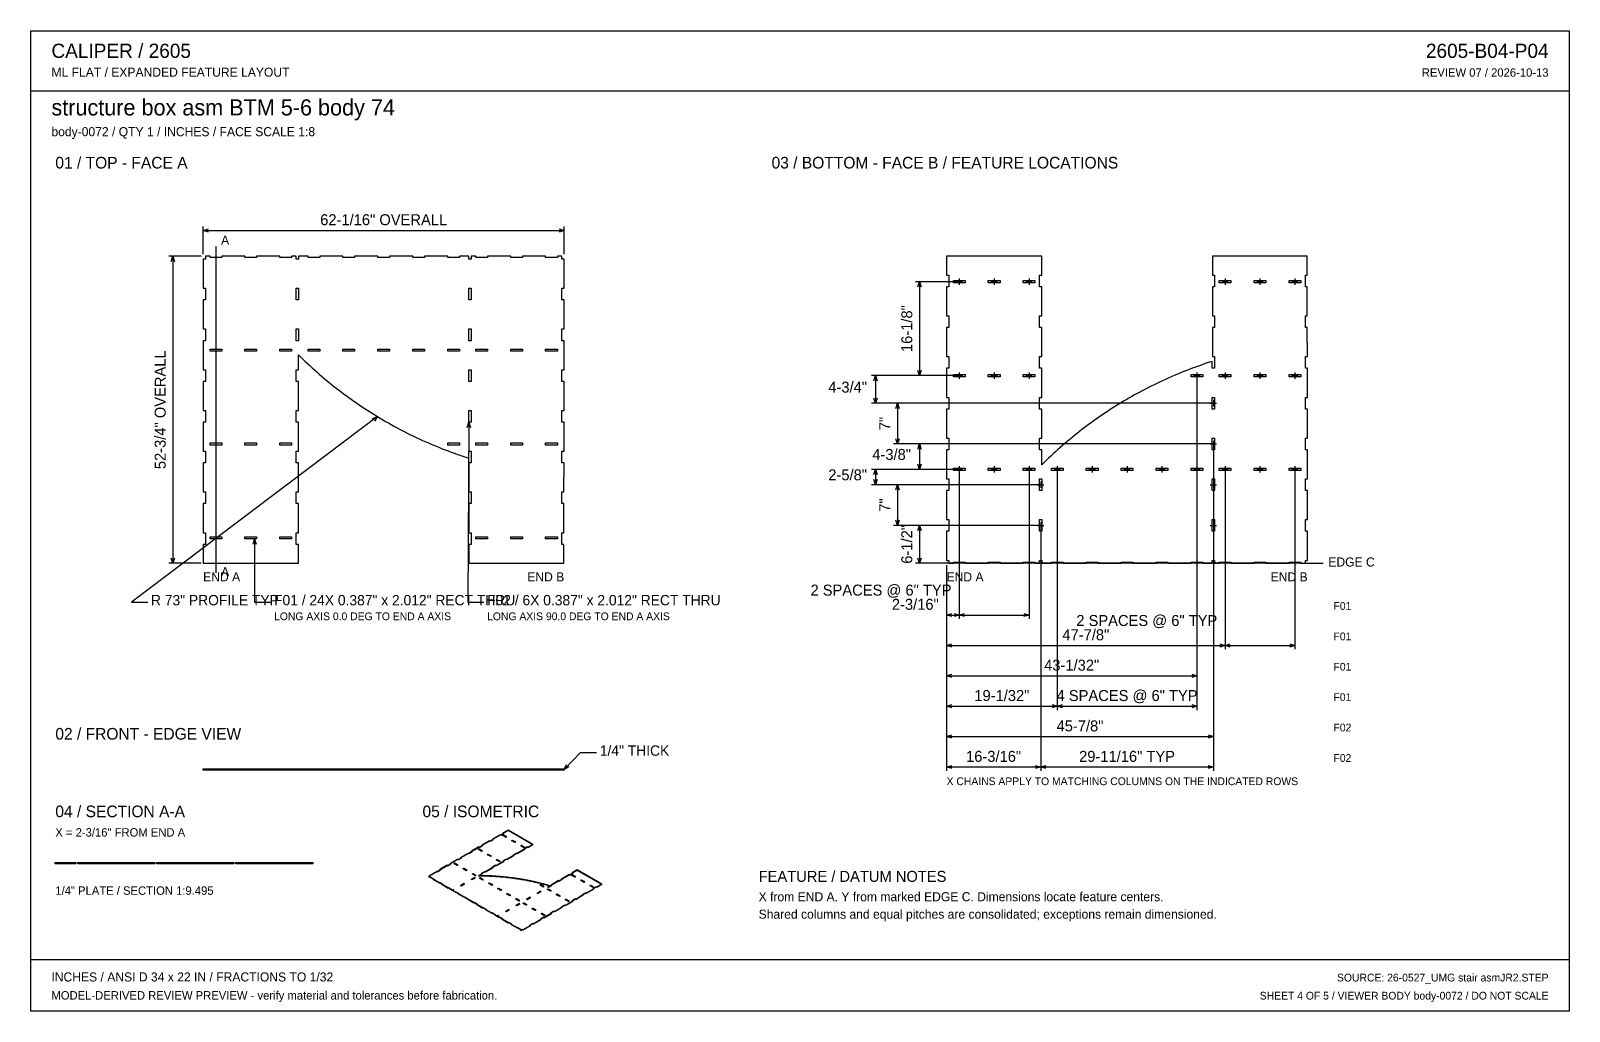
# Model space of a CAD drawing. Header units: inches. Extents: x 4 to 268, y 4 to 172.
import ezdxf
from ezdxf.enums import TextEntityAlignment as Align

# ---------------------------------------------------------------- set-up
doc = ezdxf.new("R2010")
doc.units = ezdxf.units.IN
doc.header["$MEASUREMENT"] = 0

msp = doc.modelspace()

# ---------------------------------------------------------------- texts
at = {"layer": 'ANNOTATION'}
for s, height, p in [('CALIPER / 2605', 2.4444, (7.33, 167.56)), ('ML FLAT / EXPANDED FEATURE LAYOUT', 1.5556, (7.33, 164.33)), ('structure box asm BTM 5-6 body 74', 2.7778, (7.33, 157.67)), ('body-0072 / QTY 1 / INCHES / FACE SCALE 1:8', 1.5556, (7.33, 154.11)), ('01 / TOP - FACE A', 2, (8, 148.56)), ('03 / BOTTOM - FACE B / FEATURE LOCATIONS', 2, (131.11, 148.56)), ('A', 1.56, (36.49, 135.49)), ('A', 1.56, (36.49, 78.51)), ('EDGE C', 1.556, (226.81, 80.18)), ('END A', 1.556, (33.41, 77.62)), ('END A', 1.556, (161.19, 77.62)), ('R 73" PROFILE TYP', 1.7778, (24.44, 73.51)), ('F01 / 24X 0.387" x 2.012" RECT THRU', 1.7778, (45.6, 73.51)), ('F02 / 6X 0.387" x 2.012" RECT THRU', 1.7778, (82.22, 73.51)), ('F01', 1.333, (227.7, 72.74)), ('LONG AXIS 0.0 DEG TO END A AXIS', 1.3333, (45.6, 70.96)), ('LONG AXIS 90.0 DEG TO END A AXIS', 1.3333, (82.22, 70.96)), ('F01', 1.333, (227.7, 67.51)), ('F01', 1.333, (227.7, 62.29)), ('F01', 1.333, (227.7, 57.07)), ('F02', 1.333, (227.7, 51.85)), ('02 / FRONT - EDGE VIEW', 2, (8, 50.44)), ('1/4" THICK', 1.778, (101.59, 47.67)), ('F02', 1.333, (227.7, 46.62)), ('X CHAINS APPLY TO MATCHING COLUMNS ON THE INDICATED ROWS', 1.3333, (161.19, 42.62)), ('04 / SECTION A-A', 2, (8, 37.11)), ('05 / ISOMETRIC', 2, (71.11, 37.11)), ('X = 2-3/16" FROM END A', 1.4444, (8, 33.78)), ('FEATURE / DATUM NOTES', 1.8889, (128.89, 26)), ('1/4" PLATE / SECTION 1:9.495', 1.4444, (8, 23.78)), ('X from END A. Y from marked EDGE C. Dimensions locate feature centers.', 1.5556, (128.89, 22.67)), ('Shared columns and equal pitches are consolidated; exceptions remain dimensioned.', 1.5556, (128.89, 19.67)), ('INCHES / ANSI D 34 x 22 IN / FRACTIONS TO 1/32', 1.5556, (7.33, 8.89)), ('MODEL-DERIVED REVIEW PREVIEW - verify material and tolerances before fabrication.', 1.4444, (7.33, 5.78))]:
    msp.add_text(s, height=height, dxfattribs=at).set_placement(p)
for s, height, p in [('2605-B04-P04', 2.4444, (264.67, 167.56)), ('REVIEW 07 / 2026-10-13', 1.4444, (264.67, 164.33)), ('4-3/4"', 1.889, (147.52, 110.06)), ('4-3/8"', 1.889, (155.08, 98.49)), ('2-5/8"', 1.889, (147.52, 94.99)), ('END B', 1.556, (95.48, 77.62)), ('2 SPACES @ 6" TYP', 1.8889, (162.04, 75.18)), ('END B', 1.556, (223.26, 77.62)), ('2-3/16"', 1.889, (159.85, 72.74)), ('2 SPACES @ 6" TYP', 1.8889, (207.73, 69.96)), ('SOURCE: 26-0527_UMG stair asmJR2.STEP', 1.3333, (264.67, 8.89)), ('SHEET 4 OF 5 / VIEWER BODY body-0072 / DO NOT SCALE', 1.3333, (264.67, 5.78))]:
    msp.add_text(s, height=height, dxfattribs=at).set_placement(p, align=Align.RIGHT)
for s, height, p in [('62-1/16" OVERALL', 1.8889, (64.44, 138.82)), ('47-7/8"', 1.889, (185.13, 67.51)), ('43-1/32"', 1.889, (182.7, 62.29)), ('19-1/32"', 1.889, (170.7, 57.07)), ('4 SPACES @ 6" TYP', 1.8889, (192.22, 57.07)), ('45-7/8"', 1.889, (184.13, 51.85)), ('16-3/16"', 1.889, (169.28, 46.62)), ('29-11/16" TYP', 1.8889, (192.22, 46.62))]:
    msp.add_text(s, height=height, dxfattribs=at).set_placement(p, align=Align.CENTER)
for s, height, p in [('16-1/8"', 1.889, (155.3, 121.05)), ('52-3/4" OVERALL', 1.8889, (26.97, 107.11)), ('7"', 1.889, (151.52, 104.74)), ('7"', 1.889, (151.52, 90.74)), ('6-1/2"', 1.889, (155.3, 83.99))]:
    msp.add_text(s, height=height, rotation=90, dxfattribs=at).set_placement(p, align=Align.CENTER)

# ---------------------------------------------------------------- linework, layer by layer
at = {"layer": 'ANNOTATION'}
for p, q in [((33.41, 133.82), (33.41, 138.6)), ((33.41, 137.93), (34.3, 138.21)), ((33.41, 137.93), (95.48, 137.93)), ((34.3, 137.65), (33.41, 137.93)), ((94.59, 138.21), (95.48, 137.93)), ((95.48, 137.93), (94.59, 137.65)), ((95.48, 133.82), (95.48, 138.6)), ((35.6, 135.15), (35.6, 79.07)), ((33.08, 133.49), (27.52, 133.49)), ((27.91, 132.6), (28.19, 133.49)), ((28.19, 133.49), (28.19, 80.74)), ((28.19, 133.49), (28.47, 132.6)), ((163.38, 129.67), (163.38, 128.56)), ((169.38, 129.67), (169.38, 128.56)), ((175.38, 129.67), (175.38, 128.56)), ((209.06, 129.67), (209.06, 128.56)), ((215.06, 129.67), (215.06, 128.56)), ((221.06, 129.67), (221.06, 128.56)), ((163.04, 129.11), (155.85, 129.11)), ((156.24, 128.22), (156.52, 129.11)), ((156.52, 129.11), (156.52, 112.99)), ((156.52, 129.11), (156.8, 128.22)), ((162.82, 129.11), (163.93, 129.11)), ((168.82, 129.11), (169.93, 129.11)), ((174.82, 129.11), (175.93, 129.11)), ((208.51, 129.11), (209.62, 129.11)), ((214.51, 129.11), (215.62, 129.11)), ((220.51, 129.11), (221.62, 129.11)), ((156.52, 112.99), (156.24, 113.88)), ((156.8, 113.88), (156.52, 112.99)), ((163.04, 112.99), (148.3, 112.99)), ((148.69, 112.1), (148.97, 112.99)), ((148.97, 112.99), (148.97, 108.24)), ((148.97, 112.99), (149.24, 112.1)), ((163.04, 112.99), (155.85, 112.99)), ((162.82, 112.99), (163.93, 112.99)), ((163.38, 113.54), (163.38, 112.43)), ((168.82, 112.99), (169.93, 112.99)), ((169.38, 113.54), (169.38, 112.43)), ((174.82, 112.99), (175.93, 112.99)), ((175.38, 113.54), (175.38, 112.43)), ((203.66, 112.99), (204.77, 112.99)), ((204.22, 113.54), (204.22, 112.43)), ((204.22, 112.65), (204.22, 60.74)), ((208.51, 112.99), (209.62, 112.99)), ((209.06, 113.54), (209.06, 112.43)), ((214.51, 112.99), (215.62, 112.99)), ((215.06, 113.54), (215.06, 112.43)), ((220.51, 112.99), (221.62, 112.99)), ((221.06, 113.54), (221.06, 112.43)), ((148.97, 108.24), (148.69, 109.12)), ((149.24, 109.12), (148.97, 108.24)), ((207.06, 108.79), (207.06, 107.68)), ((63.38, 105.93), (21.11, 74.07)), ((62.5, 105.62), (63.38, 105.93)), ((63.38, 105.93), (62.84, 105.18)), ((206.73, 108.24), (148.3, 108.24)), ((206.73, 108.24), (152.08, 108.24)), ((152.47, 107.35), (152.74, 108.24)), ((152.74, 108.24), (152.74, 101.24)), ((152.74, 108.24), (153.02, 107.35)), ((206.51, 108.24), (207.62, 108.24)), ((78.81, 104.09), (79.09, 104.98)), ((79.09, 104.98), (78.89, 74.07)), ((79.09, 104.98), (79.36, 104.09)), ((206.73, 101.24), (152.08, 101.24)), ((152.74, 101.24), (152.47, 102.12)), ((153.02, 102.12), (152.74, 101.24)), ((206.73, 101.24), (155.85, 101.24)), ((156.24, 100.35), (156.52, 101.24)), ((156.52, 101.24), (156.52, 96.86)), ((156.52, 101.24), (156.8, 100.35)), ((206.51, 101.24), (207.62, 101.24)), ((207.06, 101.79), (207.06, 100.68)), ((207.06, 100.9), (207.06, 50.29)), ((163.04, 96.86), (148.3, 96.86)), ((148.69, 95.97), (148.97, 96.86)), ((148.97, 96.86), (148.97, 94.24)), ((148.97, 96.86), (149.24, 95.97)), ((163.04, 96.86), (155.85, 96.86)), ((156.52, 96.86), (156.24, 97.75)), ((156.8, 97.75), (156.52, 96.86)), ((162.82, 96.86), (163.93, 96.86)), ((163.38, 97.42), (163.38, 96.31)), ((163.38, 96.53), (163.38, 71.18)), ((163.38, 96.53), (163.38, 71.18)), ((168.82, 96.86), (169.93, 96.86)), ((169.38, 97.42), (169.38, 96.31)), ((174.82, 96.86), (175.93, 96.86)), ((175.38, 97.42), (175.38, 96.31)), ((175.38, 96.53), (175.38, 71.18)), ((179.66, 96.86), (180.77, 96.86)), ((180.22, 97.42), (180.22, 96.31)), ((180.22, 96.53), (180.22, 55.51)), ((180.22, 96.53), (180.22, 55.51)), ((185.66, 96.86), (186.77, 96.86)), ((186.22, 97.42), (186.22, 96.31)), ((191.66, 96.86), (192.77, 96.86)), ((192.22, 97.42), (192.22, 96.31)), ((197.66, 96.86), (198.77, 96.86)), ((198.22, 97.42), (198.22, 96.31)), ((203.66, 96.86), (204.77, 96.86)), ((204.22, 97.42), (204.22, 96.31)), ((204.22, 96.53), (204.22, 55.51)), ((208.51, 96.86), (209.62, 96.86)), ((209.06, 97.42), (209.06, 96.31)), ((209.06, 96.53), (209.06, 65.96)), ((209.06, 96.53), (209.06, 65.96)), ((214.51, 96.86), (215.62, 96.86)), ((215.06, 97.42), (215.06, 96.31)), ((220.51, 96.86), (221.62, 96.86)), ((221.06, 97.42), (221.06, 96.31)), ((221.06, 96.53), (221.06, 65.96)), ((177.04, 94.24), (148.3, 94.24)), ((148.97, 94.24), (148.69, 95.12)), ((149.24, 95.12), (148.97, 94.24)), ((177.04, 94.24), (152.08, 94.24)), ((152.47, 93.35), (152.74, 94.24)), ((152.74, 94.24), (152.74, 87.24)), ((152.74, 94.24), (153.02, 93.35)), ((176.82, 94.24), (177.93, 94.24)), ((177.38, 94.79), (177.38, 93.68)), ((206.51, 94.24), (207.62, 94.24)), ((207.06, 94.79), (207.06, 93.68)), ((152.74, 87.24), (152.47, 88.12)), ((153.02, 88.12), (152.74, 87.24)), ((177.38, 87.79), (177.38, 86.68)), ((207.06, 87.79), (207.06, 86.68)), ((41.99, 84.03), (42.26, 84.92)), ((42.26, 84.92), (42.26, 74.07)), ((42.26, 84.92), (42.54, 84.03)), ((177.04, 87.24), (152.08, 87.24)), ((177.04, 87.24), (155.85, 87.24)), ((156.24, 86.35), (156.52, 87.24)), ((156.52, 87.24), (156.52, 80.74)), ((156.52, 87.24), (156.8, 86.35)), ((176.82, 87.24), (177.93, 87.24)), ((177.38, 86.9), (177.38, 45.07)), ((177.38, 86.9), (177.38, 45.07)), ((206.51, 87.24), (207.62, 87.24)), ((207.06, 86.9), (207.06, 45.07)), ((33.08, 80.74), (27.52, 80.74)), ((28.19, 80.74), (27.91, 81.62)), ((28.47, 81.62), (28.19, 80.74)), ((222.14, 80.74), (155.85, 80.74)), ((156.52, 80.74), (156.24, 81.62)), ((156.8, 81.62), (156.52, 80.74)), ((161.19, 80.4), (161.19, 71.18)), ((161.19, 80.4), (161.19, 65.96)), ((161.19, 80.4), (161.19, 60.74)), ((161.19, 80.4), (161.19, 55.51)), ((161.19, 80.4), (161.19, 50.29)), ((161.19, 80.4), (161.19, 45.07)), ((222.47, 80.74), (225.92, 80.74)), ((21.11, 74.07), (23.89, 74.07)), ((42.26, 74.07), (45.04, 74.07)), ((78.89, 74.07), (81.67, 74.07)), ((161.19, 71.85), (162.08, 72.12)), ((161.19, 71.85), (163.38, 71.85)), ((162.08, 71.57), (161.19, 71.85)), ((162.49, 72.12), (163.38, 71.85)), ((163.38, 71.85), (162.49, 71.57)), ((163.38, 71.85), (164.26, 72.12)), ((163.38, 71.85), (175.38, 71.85)), ((164.26, 71.57), (163.38, 71.85)), ((174.49, 72.12), (175.38, 71.85)), ((175.38, 71.85), (174.49, 71.57)), ((161.19, 66.62), (162.08, 66.9)), ((161.19, 66.62), (209.06, 66.62)), ((162.08, 66.35), (161.19, 66.62)), ((208.17, 66.9), (209.06, 66.62)), ((209.06, 66.62), (208.17, 66.35)), ((209.06, 66.62), (209.95, 66.9)), ((209.06, 66.62), (221.06, 66.62)), ((209.95, 66.35), (209.06, 66.62)), ((220.17, 66.9), (221.06, 66.62)), ((221.06, 66.62), (220.17, 66.35)), ((161.19, 61.4), (162.08, 61.68)), ((161.19, 61.4), (204.22, 61.4)), ((162.08, 61.12), (161.19, 61.4)), ((203.33, 61.68), (204.22, 61.4)), ((204.22, 61.4), (203.33, 61.12)), ((161.19, 56.18), (162.08, 56.46)), ((161.19, 56.18), (180.22, 56.18)), ((162.08, 55.9), (161.19, 56.18)), ((179.33, 56.46), (180.22, 56.18)), ((180.22, 56.18), (179.33, 55.9)), ((180.22, 56.18), (181.11, 56.46)), ((180.22, 56.18), (204.22, 56.18)), ((181.11, 55.9), (180.22, 56.18)), ((203.33, 56.46), (204.22, 56.18)), ((204.22, 56.18), (203.33, 55.9)), ((161.19, 50.96), (162.08, 51.24)), ((161.19, 50.96), (207.06, 50.96)), ((162.08, 50.68), (161.19, 50.96)), ((206.17, 51.24), (207.06, 50.96)), ((207.06, 50.96), (206.17, 50.68)), ((95.48, 45.32), (98.26, 48.22)), ((98.26, 48.22), (101.03, 48.22)), ((95.48, 45.32), (95.89, 46.15)), ((96.29, 45.77), (95.48, 45.32)), ((161.19, 45.74), (162.08, 46.01)), ((161.19, 45.74), (177.38, 45.74)), ((162.08, 45.46), (161.19, 45.74)), ((176.49, 46.01), (177.38, 45.74)), ((177.38, 45.74), (176.49, 45.46)), ((177.38, 45.74), (178.26, 46.01)), ((177.38, 45.74), (207.06, 45.74)), ((178.26, 45.46), (177.38, 45.74)), ((206.17, 46.01), (207.06, 45.74)), ((207.06, 45.74), (206.17, 45.46))]:
    msp.add_line(p, q, dxfattribs=at)
at = {"layer": 'OUTLINE'}
for p, q in [((3.78, 172.22), (268.22, 172.22)), ((3.78, 3.78), (3.78, 172.22)), ((268.22, 172.22), (268.22, 3.78)), ((3.78, 161.89), (268.22, 161.89)), ((33.79, 132.98), (33.41, 132.98)), ((33.41, 132.98), (33.41, 127.99)), ((34.59, 133.49), (33.79, 133.49)), ((33.79, 133.49), (33.79, 132.98)), ((34.59, 133.29), (34.59, 133.49)), ((36.6, 133.29), (34.59, 133.29)), ((40.59, 133.49), (36.6, 133.49)), ((36.6, 133.49), (36.6, 133.29)), ((40.59, 133.29), (40.59, 133.49)), ((42.6, 133.29), (40.59, 133.29)), ((46.59, 133.49), (42.6, 133.49)), ((42.6, 133.49), (42.6, 133.29)), ((46.59, 133.29), (46.59, 133.49)), ((48.6, 133.29), (46.59, 133.29)), ((49.4, 133.49), (48.6, 133.49)), ((48.6, 133.49), (48.6, 133.29)), ((49.4, 132.98), (49.4, 133.49)), ((49.79, 132.98), (49.4, 132.98)), ((51.44, 133.49), (49.79, 133.49)), ((49.79, 133.49), (49.79, 132.98)), ((51.44, 133.29), (51.44, 133.49)), ((53.45, 133.29), (51.44, 133.29)), ((57.44, 133.49), (53.45, 133.49)), ((53.45, 133.49), (53.45, 133.29)), ((57.44, 133.29), (57.44, 133.49)), ((59.45, 133.29), (57.44, 133.29)), ((63.44, 133.49), (59.45, 133.49)), ((59.45, 133.49), (59.45, 133.29)), ((63.44, 133.29), (63.44, 133.49)), ((65.45, 133.29), (63.44, 133.29)), ((69.44, 133.49), (65.45, 133.49)), ((65.45, 133.49), (65.45, 133.29)), ((69.44, 133.29), (69.44, 133.49)), ((71.45, 133.29), (69.44, 133.29)), ((75.44, 133.49), (71.45, 133.49)), ((71.45, 133.49), (71.45, 133.29)), ((75.44, 133.29), (75.44, 133.49)), ((77.45, 133.29), (75.44, 133.29)), ((79.09, 133.49), (77.45, 133.49)), ((77.45, 133.49), (77.45, 133.29)), ((79.09, 132.98), (79.09, 133.49)), ((79.48, 132.98), (79.09, 132.98)), ((80.28, 133.49), (79.48, 133.49)), ((79.48, 133.49), (79.48, 132.98)), ((80.28, 133.29), (80.28, 133.49)), ((82.29, 133.29), (80.28, 133.29)), ((86.28, 133.49), (82.29, 133.49)), ((82.29, 133.49), (82.29, 133.29)), ((86.28, 133.29), (86.28, 133.49)), ((88.29, 133.29), (86.28, 133.29)), ((92.28, 133.49), (88.29, 133.49)), ((88.29, 133.49), (88.29, 133.29)), ((92.28, 133.29), (92.28, 133.49)), ((94.29, 133.29), (92.28, 133.29)), ((95.09, 133.49), (94.29, 133.49)), ((94.29, 133.49), (94.29, 133.29)), ((95.09, 132.98), (95.09, 133.49)), ((95.48, 132.98), (95.09, 132.98)), ((95.48, 127.99), (95.48, 132.98)), ((177.56, 133.49), (161.19, 133.49)), ((161.19, 133.49), (161.19, 130.24)), ((177.56, 130.24), (177.56, 133.49)), ((223.19, 133.49), (206.88, 133.49)), ((206.88, 133.49), (206.88, 130.24)), ((223.19, 130.24), (223.19, 133.49)), ((161.19, 130.24), (161.57, 130.24)), ((161.57, 130.24), (161.57, 128.23)), ((177.18, 128.23), (177.18, 130.24)), ((177.18, 130.24), (177.56, 130.24)), ((206.88, 130.24), (207.26, 130.24)), ((207.26, 130.24), (207.26, 128.23)), ((222.87, 128.23), (222.87, 130.24)), ((222.87, 130.24), (223.19, 130.24)), ((33.41, 127.99), (33.79, 127.99)), ((33.79, 127.99), (33.79, 125.98)), ((49.4, 125.98), (49.4, 127.99)), ((49.4, 127.99), (49.79, 127.99)), ((49.79, 127.99), (49.79, 125.98)), ((79.09, 125.98), (79.09, 127.99)), ((79.09, 127.99), (79.48, 127.99)), ((79.48, 127.99), (79.48, 125.98)), ((95.09, 125.98), (95.09, 127.99)), ((95.09, 127.99), (95.48, 127.99)), ((161.57, 128.23), (161.19, 128.23)), ((161.19, 128.23), (161.19, 123.24)), ((162.37, 128.92), (162.37, 129.3)), ((162.37, 129.3), (164.38, 129.3)), ((164.38, 128.92), (162.37, 128.92)), ((164.38, 129.3), (164.38, 128.92)), ((168.37, 128.92), (168.37, 129.3)), ((168.37, 129.3), (170.38, 129.3)), ((170.38, 128.92), (168.37, 128.92)), ((170.38, 129.3), (170.38, 128.92)), ((174.37, 128.92), (174.37, 129.3)), ((174.37, 129.3), (176.38, 129.3)), ((176.38, 128.92), (174.37, 128.92)), ((176.38, 129.3), (176.38, 128.92)), ((177.56, 128.23), (177.18, 128.23)), ((177.56, 123.24), (177.56, 128.23)), ((207.26, 128.23), (206.88, 128.23)), ((206.88, 128.23), (206.88, 123.24)), ((208.06, 128.92), (208.06, 129.3)), ((208.06, 129.3), (210.07, 129.3)), ((210.07, 128.92), (208.06, 128.92)), ((210.07, 129.3), (210.07, 128.92)), ((214.06, 128.92), (214.06, 129.3)), ((214.06, 129.3), (216.07, 129.3)), ((216.07, 128.92), (214.06, 128.92)), ((216.07, 129.3), (216.07, 128.92)), ((220.06, 128.92), (220.06, 129.3)), ((220.06, 129.3), (222.07, 129.3)), ((222.07, 128.92), (220.06, 128.92)), ((222.07, 129.3), (222.07, 128.92)), ((223.19, 128.23), (222.87, 128.23)), ((223.19, 123.24), (223.19, 128.23)), ((33.79, 125.98), (33.41, 125.98)), ((33.41, 125.98), (33.41, 120.99)), ((49.79, 125.98), (49.4, 125.98)), ((79.48, 125.98), (79.09, 125.98)), ((95.48, 125.98), (95.09, 125.98)), ((95.48, 120.99), (95.48, 125.98)), ((161.19, 123.24), (161.57, 123.24)), ((161.57, 123.24), (161.57, 121.23)), ((177.18, 121.23), (177.18, 123.24)), ((177.18, 123.24), (177.56, 123.24)), ((206.88, 123.24), (207.26, 123.24)), ((207.26, 123.24), (207.26, 121.23)), ((222.87, 121.23), (222.87, 123.24)), ((222.87, 123.24), (223.19, 123.24)), ((33.41, 120.99), (33.79, 120.99)), ((33.79, 120.99), (33.79, 118.98)), ((49.4, 118.98), (49.4, 120.99)), ((49.4, 120.99), (49.79, 120.99)), ((49.79, 120.99), (49.79, 118.98)), ((79.09, 118.98), (79.09, 120.99)), ((79.09, 120.99), (79.48, 120.99)), ((79.48, 120.99), (79.48, 118.98)), ((95.09, 118.98), (95.09, 120.99)), ((95.09, 120.99), (95.48, 120.99)), ((161.57, 121.23), (161.19, 121.23)), ((161.19, 121.23), (161.19, 116.24)), ((177.56, 121.23), (177.18, 121.23)), ((177.56, 116.24), (177.56, 121.23)), ((207.26, 121.23), (206.88, 121.23)), ((206.88, 121.23), (206.88, 116.24)), ((223.19, 121.23), (222.87, 121.23)), ((223.19, 118.63), (223.19, 121.23)), ((33.79, 118.98), (33.41, 118.98)), ((33.41, 118.98), (33.41, 113.99)), ((34.59, 117.17), (34.59, 117.55)), ((34.59, 117.55), (36.6, 117.55)), ((36.6, 117.17), (34.59, 117.17)), ((36.6, 117.55), (36.6, 117.17)), ((40.59, 117.17), (40.59, 117.55)), ((40.59, 117.55), (42.6, 117.55)), ((42.6, 117.17), (40.59, 117.17)), ((42.6, 117.55), (42.6, 117.17)), ((46.59, 117.17), (46.59, 117.55)), ((46.59, 117.55), (48.6, 117.55)), ((48.6, 117.17), (46.59, 117.17)), ((48.6, 117.55), (48.6, 117.17)), ((49.79, 118.98), (49.4, 118.98)), ((49.79, 113.99), (49.79, 116.56)), ((49.79, 116.56), (50.17, 116.18)), ((51.44, 117.17), (51.44, 117.55)), ((51.44, 117.55), (53.45, 117.55)), ((53.45, 117.17), (51.44, 117.17)), ((53.45, 117.55), (53.45, 117.17)), ((57.44, 117.17), (57.44, 117.55)), ((57.44, 117.55), (59.45, 117.55)), ((59.45, 117.17), (57.44, 117.17)), ((59.45, 117.55), (59.45, 117.17)), ((63.44, 117.17), (63.44, 117.55)), ((63.44, 117.55), (65.45, 117.55)), ((65.45, 117.17), (63.44, 117.17)), ((65.45, 117.55), (65.45, 117.17)), ((69.44, 117.17), (69.44, 117.55)), ((69.44, 117.55), (71.45, 117.55)), ((71.45, 117.17), (69.44, 117.17)), ((71.45, 117.55), (71.45, 117.17)), ((75.44, 117.17), (75.44, 117.55)), ((75.44, 117.55), (77.45, 117.55)), ((77.45, 117.17), (75.44, 117.17)), ((77.45, 117.55), (77.45, 117.17)), ((79.48, 118.98), (79.09, 118.98)), ((80.28, 117.17), (80.28, 117.55)), ((80.28, 117.55), (82.29, 117.55)), ((82.29, 117.17), (80.28, 117.17)), ((82.29, 117.55), (82.29, 117.17)), ((86.28, 117.17), (86.28, 117.55)), ((86.28, 117.55), (88.29, 117.55)), ((88.29, 117.17), (86.28, 117.17)), ((88.29, 117.55), (88.29, 117.17)), ((92.28, 117.17), (92.28, 117.55)), ((92.28, 117.55), (94.29, 117.55)), ((94.29, 117.17), (92.28, 117.17)), ((94.29, 117.55), (94.29, 117.17)), ((95.48, 118.98), (95.09, 118.98)), ((95.48, 113.99), (95.48, 118.98)), ((223.2, 118.63), (223.19, 118.63)), ((223.19, 118.63), (223.19, 118.63)), ((223.19, 118.63), (223.19, 118.63)), ((223.19, 118.63), (223.19, 118.63)), ((223.19, 118.63), (223.19, 118.63)), ((223.19, 118.63), (223.19, 118.63)), ((223.19, 118.63), (223.19, 118.63)), ((223.21, 118.63), (223.2, 118.63)), ((223.2, 118.63), (223.2, 118.63)), ((223.2, 118.63), (223.2, 118.63)), ((223.2, 118.63), (223.2, 118.63)), ((223.2, 118.63), (223.2, 118.63)), ((223.2, 118.63), (223.2, 118.63)), ((223.2, 118.63), (223.2, 118.63)), ((223.2, 118.63), (223.2, 118.63)), ((223.2, 118.63), (223.2, 118.63)), ((223.22, 118.63), (223.21, 118.63)), ((223.21, 118.63), (223.21, 118.63)), ((223.21, 118.63), (223.21, 118.63)), ((223.21, 118.63), (223.21, 118.63)), ((223.21, 118.63), (223.21, 118.63)), ((223.21, 118.63), (223.21, 118.63)), ((223.21, 118.63), (223.21, 118.63)), ((223.21, 118.63), (223.21, 118.63)), ((223.21, 118.63), (223.21, 118.63)), ((223.21, 118.63), (223.21, 118.63)), ((223.23, 118.63), (223.22, 118.63)), ((223.22, 118.63), (223.22, 118.63)), ((223.22, 118.63), (223.22, 118.63)), ((223.22, 118.63), (223.22, 118.63)), ((223.22, 118.63), (223.22, 118.63)), ((223.22, 118.63), (223.22, 118.63)), ((223.22, 118.63), (223.22, 118.63)), ((223.22, 118.63), (223.22, 118.63)), ((223.22, 118.63), (223.22, 118.63)), ((223.24, 118.63), (223.23, 118.63)), ((223.23, 118.63), (223.23, 118.63)), ((223.23, 118.63), (223.23, 118.63)), ((223.23, 118.63), (223.23, 118.63)), ((223.23, 118.63), (223.23, 118.63)), ((223.23, 118.63), (223.23, 118.63)), ((223.23, 118.63), (223.23, 118.63)), ((223.23, 118.63), (223.23, 118.63)), ((223.23, 118.63), (223.23, 118.63)), ((223.25, 118.63), (223.24, 118.63)), ((223.24, 118.63), (223.24, 118.63)), ((223.24, 118.63), (223.24, 118.63)), ((223.24, 118.63), (223.24, 118.63)), ((223.24, 118.63), (223.24, 118.63)), ((223.24, 118.63), (223.24, 118.63)), ((223.24, 118.63), (223.24, 118.63)), ((223.24, 118.63), (223.24, 118.63)), ((223.24, 118.63), (223.24, 118.63)), ((223.24, 118.63), (223.24, 118.63)), ((223.26, 118.63), (223.25, 118.63)), ((223.25, 118.63), (223.25, 118.63)), ((223.25, 118.63), (223.25, 118.63)), ((223.25, 118.63), (223.25, 118.63)), ((223.25, 118.63), (223.25, 118.63)), ((223.25, 118.63), (223.25, 118.63)), ((223.25, 118.63), (223.25, 118.63)), ((223.25, 118.63), (223.25, 118.63)), ((223.25, 118.63), (223.25, 118.63)), ((223.26, 116.24), (223.26, 118.63)), ((223.26, 118.63), (223.26, 118.63)), ((33.41, 113.99), (33.79, 113.99)), ((33.79, 113.99), (33.79, 111.98)), ((49.4, 111.98), (49.4, 113.99)), ((49.4, 113.99), (49.79, 113.99)), ((50.17, 116.18), (50.56, 115.81)), ((50.56, 115.81), (50.95, 115.43)), ((50.95, 115.43), (51.34, 115.06)), ((51.34, 115.06), (51.74, 114.69)), ((51.74, 114.69), (52.14, 114.33)), ((52.14, 114.33), (52.54, 113.97)), ((52.54, 113.97), (52.94, 113.61)), ((79.09, 111.98), (79.09, 113.99)), ((79.09, 113.99), (79.48, 113.99)), ((79.48, 113.99), (79.48, 111.98)), ((95.09, 111.98), (95.09, 113.99)), ((95.09, 113.99), (95.48, 113.99)), ((161.19, 116.24), (161.57, 116.24)), ((161.57, 114.23), (161.19, 114.23)), ((161.19, 114.23), (161.19, 109.24)), ((161.57, 116.24), (161.57, 114.23)), ((177.18, 114.23), (177.18, 116.24)), ((177.18, 116.24), (177.56, 116.24)), ((177.56, 114.23), (177.18, 114.23)), ((177.56, 109.24), (177.56, 114.23)), ((202.29, 113.8), (201.78, 113.6)), ((202.79, 113.99), (202.29, 113.8)), ((203.3, 114.19), (202.79, 113.99)), ((203.8, 114.37), (203.3, 114.19)), ((204.31, 114.56), (203.8, 114.37)), ((204.82, 114.74), (204.31, 114.56)), ((205.33, 114.92), (204.82, 114.74)), ((205.84, 115.09), (205.33, 114.92)), ((206.36, 115.26), (205.84, 115.09)), ((206.87, 115.43), (206.36, 115.26)), ((206.87, 114.23), (206.87, 115.43)), ((207.26, 114.23), (206.87, 114.23)), ((206.88, 116.24), (207.26, 116.24)), ((207.26, 116.24), (207.26, 114.23)), ((222.87, 114.23), (222.87, 116.24)), ((222.87, 116.24), (223.26, 116.24)), ((223.26, 114.23), (222.87, 114.23)), ((223.26, 109.24), (223.26, 114.23)), ((33.79, 111.98), (33.41, 111.98)), ((33.41, 111.98), (33.41, 106.99)), ((49.79, 111.98), (49.4, 111.98)), ((49.79, 106.99), (49.79, 111.98)), ((52.94, 113.61), (53.35, 113.25)), ((53.35, 113.25), (53.76, 112.9)), ((53.76, 112.9), (54.17, 112.55)), ((54.17, 112.55), (54.58, 112.2)), ((54.58, 112.2), (55, 111.86)), ((55, 111.86), (55.42, 111.52)), ((55.42, 111.52), (55.84, 111.18)), ((55.84, 111.18), (56.27, 110.85)), ((79.48, 111.98), (79.09, 111.98)), ((95.48, 111.98), (95.09, 111.98)), ((95.48, 106.99), (95.48, 111.98)), ((162.37, 112.79), (162.37, 113.18)), ((162.37, 113.18), (164.38, 113.18)), ((164.38, 112.79), (162.37, 112.79)), ((164.38, 113.18), (164.38, 112.79)), ((168.37, 112.79), (168.37, 113.18)), ((168.37, 113.18), (170.38, 113.18)), ((170.38, 112.79), (168.37, 112.79)), ((170.38, 113.18), (170.38, 112.79)), ((174.37, 112.79), (174.37, 113.18)), ((174.37, 113.18), (176.38, 113.18)), ((176.38, 112.79), (174.37, 112.79)), ((176.38, 113.18), (176.38, 112.79)), ((196.36, 111.16), (195.88, 110.92)), ((196.85, 111.4), (196.36, 111.16)), ((197.33, 111.64), (196.85, 111.4)), ((197.82, 111.87), (197.33, 111.64)), ((198.31, 112.1), (197.82, 111.87)), ((198.8, 112.32), (198.31, 112.1)), ((199.3, 112.54), (198.8, 112.32)), ((199.79, 112.76), (199.3, 112.54)), ((200.29, 112.98), (199.79, 112.76)), ((200.78, 113.19), (200.29, 112.98)), ((201.28, 113.39), (200.78, 113.19)), ((201.78, 113.6), (201.28, 113.39)), ((203.21, 112.79), (203.21, 113.18)), ((203.21, 113.18), (205.23, 113.18)), ((205.23, 112.79), (203.21, 112.79)), ((205.23, 113.18), (205.23, 112.79)), ((208.06, 112.79), (208.06, 113.18)), ((208.06, 113.18), (210.07, 113.18)), ((210.07, 112.79), (208.06, 112.79)), ((210.07, 113.18), (210.07, 112.79)), ((214.06, 112.79), (214.06, 113.18)), ((214.06, 113.18), (216.07, 113.18)), ((216.07, 112.79), (214.06, 112.79)), ((216.07, 113.18), (216.07, 112.79)), ((220.06, 112.79), (220.06, 113.18)), ((220.06, 113.18), (222.07, 113.18)), ((222.07, 112.79), (220.06, 112.79)), ((222.07, 113.18), (222.07, 112.79)), ((56.27, 110.85), (56.7, 110.51)), ((56.7, 110.51), (57.12, 110.19)), ((57.12, 110.19), (57.56, 109.86)), ((57.56, 109.86), (57.99, 109.54)), ((57.99, 109.54), (58.43, 109.22)), ((58.43, 109.22), (58.87, 108.91)), ((58.87, 108.91), (59.31, 108.59)), ((59.31, 108.59), (59.75, 108.28)), ((161.19, 109.24), (161.57, 109.24)), ((161.57, 109.24), (161.57, 107.23)), ((177.18, 107.23), (177.18, 109.24)), ((177.18, 109.24), (177.56, 109.24)), ((191.62, 108.57), (191.16, 108.29)), ((192.09, 108.84), (191.62, 108.57)), ((192.55, 109.11), (192.09, 108.84)), ((193.02, 109.38), (192.55, 109.11)), ((193.5, 109.65), (193.02, 109.38)), ((193.97, 109.91), (193.5, 109.65)), ((194.44, 110.16), (193.97, 109.91)), ((194.92, 110.42), (194.44, 110.16)), ((195.4, 110.67), (194.92, 110.42)), ((195.88, 110.92), (195.4, 110.67)), ((206.87, 107.23), (206.87, 109.24)), ((206.87, 109.24), (207.26, 109.24)), ((207.26, 109.24), (207.26, 107.23)), ((222.87, 107.23), (222.87, 109.24)), ((222.87, 109.24), (223.26, 109.24)), ((33.41, 106.99), (33.79, 106.99)), ((33.79, 106.99), (33.79, 104.98)), ((49.4, 104.98), (49.4, 106.99)), ((49.4, 106.99), (49.79, 106.99)), ((59.75, 108.28), (60.2, 107.98)), ((60.2, 107.98), (60.65, 107.68)), ((60.65, 107.68), (61.1, 107.38)), ((61.1, 107.38), (61.55, 107.08)), ((61.55, 107.08), (62, 106.79)), ((62, 106.79), (62.46, 106.5)), ((62.46, 106.5), (62.92, 106.22)), ((62.92, 106.22), (63.38, 105.93)), ((63.38, 105.93), (63.84, 105.66)), ((79.09, 104.98), (79.09, 106.99)), ((79.09, 106.99), (79.48, 106.99)), ((79.48, 106.99), (79.48, 104.98)), ((95.09, 104.98), (95.09, 106.99)), ((95.09, 106.99), (95.48, 106.99)), ((161.57, 107.23), (161.19, 107.23)), ((161.19, 107.23), (161.19, 102.24)), ((177.56, 107.23), (177.18, 107.23)), ((177.56, 102.24), (177.56, 107.23)), ((187.53, 105.94), (187.09, 105.63)), ((187.98, 106.24), (187.53, 105.94)), ((188.42, 106.55), (187.98, 106.24)), ((188.87, 106.84), (188.42, 106.55)), ((189.33, 107.14), (188.87, 106.84)), ((189.78, 107.43), (189.33, 107.14)), ((190.24, 107.72), (189.78, 107.43)), ((190.7, 108.01), (190.24, 107.72)), ((191.16, 108.29), (190.7, 108.01)), ((207.26, 107.23), (206.87, 107.23)), ((223.26, 107.23), (222.87, 107.23)), ((223.26, 102.24), (223.26, 107.23)), ((33.79, 104.98), (33.41, 104.98)), ((33.41, 104.98), (33.41, 99.99)), ((49.79, 104.98), (49.4, 104.98)), ((49.79, 99.99), (49.79, 104.98)), ((63.84, 105.66), (64.31, 105.38)), ((64.31, 105.38), (64.78, 105.11)), ((64.78, 105.11), (65.25, 104.84)), ((65.25, 104.84), (65.72, 104.58)), ((65.72, 104.58), (66.19, 104.32)), ((66.19, 104.32), (66.67, 104.06)), ((66.67, 104.06), (67.14, 103.8)), ((67.14, 103.8), (67.62, 103.55)), ((67.62, 103.55), (68.1, 103.31)), ((68.1, 103.31), (68.59, 103.06)), ((79.48, 104.98), (79.09, 104.98)), ((95.48, 104.98), (95.09, 104.98)), ((95.48, 99.99), (95.48, 104.98)), ((184.05, 103.38), (183.62, 103.04)), ((184.47, 103.71), (184.05, 103.38)), ((184.9, 104.04), (184.47, 103.71)), ((185.33, 104.36), (184.9, 104.04)), ((185.77, 104.68), (185.33, 104.36)), ((186.21, 105), (185.77, 104.68)), ((186.64, 105.32), (186.21, 105)), ((187.09, 105.63), (186.64, 105.32)), ((34.59, 101.04), (34.59, 101.43)), ((34.59, 101.43), (36.6, 101.43)), ((36.6, 101.04), (34.59, 101.04)), ((36.6, 101.43), (36.6, 101.04)), ((40.59, 101.04), (40.59, 101.43)), ((40.59, 101.43), (42.6, 101.43)), ((42.6, 101.04), (40.59, 101.04)), ((42.6, 101.43), (42.6, 101.04)), ((46.59, 101.04), (46.59, 101.43)), ((46.59, 101.43), (48.6, 101.43)), ((48.6, 101.04), (46.59, 101.04)), ((48.6, 101.43), (48.6, 101.04)), ((68.59, 103.06), (69.07, 102.82)), ((69.07, 102.82), (69.56, 102.59)), ((69.56, 102.59), (70.04, 102.35)), ((70.04, 102.35), (70.53, 102.13)), ((70.53, 102.13), (71.02, 101.9)), ((71.02, 101.9), (71.52, 101.68)), ((71.52, 101.68), (72.01, 101.46)), ((72.01, 101.46), (72.51, 101.25)), ((72.51, 101.25), (73.01, 101.03)), ((73.01, 101.03), (73.51, 100.83)), ((73.51, 100.83), (74.01, 100.62)), ((74.01, 100.62), (74.51, 100.42)), ((75.44, 101.04), (75.44, 101.43)), ((75.44, 101.43), (77.45, 101.43)), ((77.45, 101.04), (75.44, 101.04)), ((77.45, 101.43), (77.45, 101.04)), ((80.28, 101.04), (80.28, 101.43)), ((80.28, 101.43), (82.29, 101.43)), ((82.29, 101.04), (80.28, 101.04)), ((82.29, 101.43), (82.29, 101.04)), ((86.28, 101.04), (86.28, 101.43)), ((86.28, 101.43), (88.29, 101.43)), ((88.29, 101.04), (86.28, 101.04)), ((88.29, 101.43), (88.29, 101.04)), ((92.28, 101.04), (92.28, 101.43)), ((92.28, 101.43), (94.29, 101.43)), ((94.29, 101.04), (92.28, 101.04)), ((94.29, 101.43), (94.29, 101.04)), ((161.19, 102.24), (161.57, 102.24)), ((161.57, 102.24), (161.57, 100.23)), ((177.18, 100.23), (177.18, 102.24)), ((177.18, 102.24), (177.56, 102.24)), ((180.72, 100.61), (180.32, 100.26)), ((181.13, 100.97), (180.72, 100.61)), ((181.54, 101.32), (181.13, 100.97)), ((181.95, 101.67), (181.54, 101.32)), ((182.36, 102.02), (181.95, 101.67)), ((182.78, 102.36), (182.36, 102.02)), ((183.2, 102.71), (182.78, 102.36)), ((183.62, 103.04), (183.2, 102.71)), ((206.87, 100.23), (206.87, 102.24)), ((206.87, 102.24), (207.26, 102.24)), ((207.26, 102.24), (207.26, 100.23)), ((222.87, 100.23), (222.87, 102.24)), ((222.87, 102.24), (223.26, 102.24)), ((33.41, 99.99), (33.79, 99.99)), ((33.79, 97.98), (33.41, 97.98)), ((33.41, 97.98), (33.41, 92.99)), ((33.79, 99.99), (33.79, 97.98)), ((49.4, 97.98), (49.4, 99.99)), ((49.4, 99.99), (49.79, 99.99)), ((49.79, 97.98), (49.4, 97.98)), ((49.79, 92.99), (49.79, 97.98)), ((74.51, 100.42), (75.01, 100.23)), ((75.01, 100.23), (75.52, 100.04)), ((75.52, 100.04), (76.02, 99.85)), ((76.02, 99.85), (76.53, 99.66)), ((76.53, 99.66), (77.04, 99.48)), ((77.04, 99.48), (77.55, 99.31)), ((77.55, 99.31), (78.06, 99.13)), ((78.06, 99.13), (78.58, 98.96)), ((78.58, 98.96), (79.09, 98.8)), ((79.09, 98.8), (79.09, 99.99)), ((79.09, 99.99), (79.48, 99.99)), ((79.48, 97.98), (79.1, 97.98)), ((79.1, 97.98), (79.1, 92.99)), ((79.48, 99.99), (79.48, 97.98)), ((95.09, 97.98), (95.09, 99.99)), ((95.09, 99.99), (95.48, 99.99)), ((95.48, 97.98), (95.09, 97.98)), ((95.48, 95.59), (95.48, 97.98)), ((161.57, 100.23), (161.19, 100.23)), ((161.19, 100.23), (161.19, 95.24)), ((177.56, 100.23), (177.18, 100.23)), ((177.56, 97.66), (177.56, 100.23)), ((177.95, 98.04), (177.56, 97.66)), ((178.34, 98.42), (177.95, 98.04)), ((178.73, 98.79), (178.34, 98.42)), ((179.12, 99.16), (178.73, 98.79)), ((179.52, 99.53), (179.12, 99.16)), ((179.91, 99.89), (179.52, 99.53)), ((180.32, 100.26), (179.91, 99.89)), ((207.26, 100.23), (206.87, 100.23)), ((223.26, 100.23), (222.87, 100.23)), ((223.26, 95.24), (223.26, 100.23)), ((95.41, 92.99), (95.41, 95.59)), ((95.41, 95.59), (95.41, 95.59)), ((95.41, 95.59), (95.41, 95.59)), ((95.41, 95.59), (95.41, 95.59)), ((95.41, 95.59), (95.41, 95.59)), ((95.41, 95.59), (95.42, 95.59)), ((95.42, 95.59), (95.42, 95.59)), ((95.42, 95.59), (95.42, 95.59)), ((95.42, 95.59), (95.42, 95.59)), ((95.42, 95.59), (95.42, 95.59)), ((95.42, 95.59), (95.42, 95.59)), ((95.42, 95.59), (95.42, 95.59)), ((95.42, 95.59), (95.42, 95.59)), ((95.42, 95.59), (95.42, 95.59)), ((95.42, 95.59), (95.43, 95.59)), ((95.43, 95.59), (95.43, 95.59)), ((95.43, 95.59), (95.43, 95.59)), ((95.43, 95.59), (95.43, 95.59)), ((95.43, 95.59), (95.43, 95.59)), ((95.43, 95.59), (95.43, 95.59)), ((95.43, 95.59), (95.43, 95.59)), ((95.43, 95.59), (95.43, 95.59)), ((95.43, 95.59), (95.43, 95.59)), ((95.43, 95.59), (95.43, 95.59)), ((95.43, 95.59), (95.44, 95.59)), ((95.44, 95.59), (95.44, 95.59)), ((95.44, 95.59), (95.44, 95.59)), ((95.44, 95.59), (95.44, 95.59)), ((95.44, 95.59), (95.44, 95.59)), ((95.44, 95.59), (95.44, 95.59)), ((95.44, 95.59), (95.44, 95.59)), ((95.44, 95.59), (95.44, 95.59)), ((95.44, 95.59), (95.44, 95.59)), ((95.44, 95.59), (95.45, 95.59)), ((95.45, 95.59), (95.45, 95.59)), ((95.45, 95.59), (95.45, 95.59)), ((95.45, 95.59), (95.45, 95.59)), ((95.45, 95.59), (95.45, 95.59)), ((95.45, 95.59), (95.45, 95.59)), ((95.45, 95.59), (95.45, 95.59)), ((95.45, 95.59), (95.45, 95.59)), ((95.45, 95.59), (95.45, 95.59)), ((95.45, 95.59), (95.46, 95.59)), ((95.46, 95.59), (95.46, 95.59)), ((95.46, 95.59), (95.46, 95.59)), ((95.46, 95.59), (95.46, 95.59)), ((95.46, 95.59), (95.46, 95.59)), ((95.46, 95.59), (95.46, 95.59)), ((95.46, 95.59), (95.46, 95.59)), ((95.46, 95.59), (95.46, 95.59)), ((95.46, 95.59), (95.46, 95.59)), ((95.46, 95.59), (95.46, 95.59)), ((95.46, 95.59), (95.47, 95.59)), ((95.47, 95.59), (95.47, 95.59)), ((95.47, 95.59), (95.47, 95.59)), ((95.47, 95.59), (95.47, 95.59)), ((95.47, 95.59), (95.47, 95.59)), ((95.47, 95.59), (95.47, 95.59)), ((95.47, 95.59), (95.47, 95.59)), ((95.47, 95.59), (95.47, 95.59)), ((95.47, 95.59), (95.47, 95.59)), ((95.47, 95.59), (95.48, 95.59)), ((95.48, 95.59), (95.48, 95.59)), ((95.48, 95.59), (95.48, 95.59)), ((95.48, 95.59), (95.48, 95.59)), ((161.19, 95.24), (161.57, 95.24)), ((161.57, 95.24), (161.57, 93.23)), ((162.37, 96.67), (162.37, 97.05)), ((162.37, 97.05), (164.38, 97.05)), ((164.38, 96.67), (162.37, 96.67)), ((164.38, 97.05), (164.38, 96.67)), ((168.37, 96.67), (168.37, 97.05)), ((168.37, 97.05), (170.38, 97.05)), ((170.38, 96.67), (168.37, 96.67)), ((170.38, 97.05), (170.38, 96.67)), ((174.37, 96.67), (174.37, 97.05)), ((174.37, 97.05), (176.38, 97.05)), ((176.38, 96.67), (174.37, 96.67)), ((176.38, 97.05), (176.38, 96.67)), ((177.18, 93.23), (177.18, 95.24)), ((177.18, 95.24), (177.57, 95.24)), ((177.57, 95.24), (177.57, 93.23)), ((179.21, 96.67), (179.21, 97.05)), ((179.21, 97.05), (181.23, 97.05)), ((181.23, 96.67), (179.21, 96.67)), ((181.23, 97.05), (181.23, 96.67)), ((185.21, 96.67), (185.21, 97.05)), ((185.21, 97.05), (187.23, 97.05)), ((187.23, 96.67), (185.21, 96.67)), ((187.23, 97.05), (187.23, 96.67)), ((191.21, 96.67), (191.21, 97.05)), ((191.21, 97.05), (193.23, 97.05)), ((193.23, 96.67), (191.21, 96.67)), ((193.23, 97.05), (193.23, 96.67)), ((197.21, 96.67), (197.21, 97.05)), ((197.21, 97.05), (199.23, 97.05)), ((199.23, 96.67), (197.21, 96.67)), ((199.23, 97.05), (199.23, 96.67)), ((203.21, 96.67), (203.21, 97.05)), ((203.21, 97.05), (205.23, 97.05)), ((205.23, 96.67), (203.21, 96.67)), ((205.23, 97.05), (205.23, 96.67)), ((206.87, 93.23), (206.87, 95.24)), ((206.87, 95.24), (207.26, 95.24)), ((207.26, 95.24), (207.26, 93.23)), ((208.06, 96.67), (208.06, 97.05)), ((208.06, 97.05), (210.07, 97.05)), ((210.07, 96.67), (208.06, 96.67)), ((210.07, 97.05), (210.07, 96.67)), ((214.06, 96.67), (214.06, 97.05)), ((214.06, 97.05), (216.07, 97.05)), ((216.07, 96.67), (214.06, 96.67)), ((216.07, 97.05), (216.07, 96.67)), ((220.06, 96.67), (220.06, 97.05)), ((220.06, 97.05), (222.07, 97.05)), ((222.07, 96.67), (220.06, 96.67)), ((222.07, 97.05), (222.07, 96.67)), ((222.87, 93.23), (222.87, 95.24)), ((222.87, 95.24), (223.26, 95.24)), ((33.41, 92.99), (33.79, 92.99)), ((33.79, 92.99), (33.79, 90.98)), ((49.4, 90.98), (49.4, 92.99)), ((49.4, 92.99), (49.79, 92.99)), ((79.1, 92.99), (79.48, 92.99)), ((79.48, 92.99), (79.48, 90.98)), ((95.09, 90.98), (95.09, 92.99)), ((95.09, 92.99), (95.41, 92.99)), ((161.57, 93.23), (161.19, 93.23)), ((161.19, 93.23), (161.19, 88.24)), ((177.57, 93.23), (177.18, 93.23)), ((207.26, 93.23), (206.87, 93.23)), ((223.26, 93.23), (222.87, 93.23)), ((223.26, 88.24), (223.26, 93.23)), ((33.79, 90.98), (33.41, 90.98)), ((33.41, 90.98), (33.41, 85.99)), ((49.79, 90.98), (49.4, 90.98)), ((49.79, 85.99), (49.79, 90.98)), ((79.48, 90.98), (79.1, 90.98)), ((79.1, 90.98), (79.1, 85.99)), ((95.41, 90.98), (95.09, 90.98)), ((95.41, 85.99), (95.41, 90.98)), ((161.19, 88.24), (161.57, 88.24)), ((161.57, 88.24), (161.57, 86.23)), ((177.18, 86.23), (177.18, 88.24)), ((177.18, 88.24), (177.57, 88.24)), ((177.57, 88.24), (177.57, 86.23)), ((206.87, 86.23), (206.87, 88.24)), ((206.87, 88.24), (207.26, 88.24)), ((207.26, 88.24), (207.26, 86.23)), ((222.87, 86.23), (222.87, 88.24)), ((222.87, 88.24), (223.26, 88.24)), ((33.41, 85.99), (33.79, 85.99)), ((33.79, 85.99), (33.79, 83.98)), ((34.59, 84.92), (34.59, 85.3)), ((34.59, 85.3), (36.6, 85.3)), ((36.6, 84.92), (34.59, 84.92)), ((36.6, 85.3), (36.6, 84.92)), ((40.59, 84.92), (40.59, 85.3)), ((40.59, 85.3), (42.6, 85.3)), ((42.6, 84.92), (40.59, 84.92)), ((42.6, 85.3), (42.6, 84.92)), ((46.59, 84.92), (46.59, 85.3)), ((46.59, 85.3), (48.6, 85.3)), ((48.6, 84.92), (46.59, 84.92)), ((48.6, 85.3), (48.6, 84.92)), ((49.4, 83.98), (49.4, 85.99)), ((49.4, 85.99), (49.79, 85.99)), ((79.1, 85.99), (79.48, 85.99)), ((79.48, 85.99), (79.48, 83.98)), ((80.28, 84.92), (80.28, 85.3)), ((80.28, 85.3), (82.29, 85.3)), ((82.29, 84.92), (80.28, 84.92)), ((82.29, 85.3), (82.29, 84.92)), ((86.28, 84.92), (86.28, 85.3)), ((86.28, 85.3), (88.29, 85.3)), ((88.29, 84.92), (86.28, 84.92)), ((88.29, 85.3), (88.29, 84.92)), ((92.28, 84.92), (92.28, 85.3)), ((92.28, 85.3), (94.29, 85.3)), ((94.29, 84.92), (92.28, 84.92)), ((94.29, 85.3), (94.29, 84.92)), ((95.09, 83.98), (95.09, 85.99)), ((95.09, 85.99), (95.41, 85.99)), ((161.57, 86.23), (161.19, 86.23)), ((161.19, 86.23), (161.19, 81.24)), ((177.57, 86.23), (177.18, 86.23)), ((207.26, 86.23), (206.87, 86.23)), ((223.26, 86.23), (222.87, 86.23)), ((223.26, 81.24), (223.26, 86.23)), ((33.79, 83.98), (33.41, 83.98)), ((33.41, 83.98), (33.41, 80.74)), ((49.79, 83.98), (49.4, 83.98)), ((49.79, 80.74), (49.79, 83.98)), ((79.48, 83.98), (79.1, 83.98)), ((79.1, 83.98), (79.1, 80.74)), ((95.41, 83.98), (95.09, 83.98)), ((95.41, 80.74), (95.41, 83.98)), ((33.41, 80.74), (49.79, 80.74)), ((79.1, 80.74), (95.41, 80.74)), ((161.19, 81.24), (161.57, 81.24)), ((161.57, 81.24), (161.57, 80.74)), ((161.57, 80.74), (162.37, 80.74)), ((162.37, 80.74), (162.37, 80.93)), ((162.37, 80.93), (164.38, 80.93)), ((164.38, 80.93), (164.38, 80.74)), ((164.38, 80.74), (168.37, 80.74)), ((168.37, 80.74), (168.37, 80.93)), ((168.37, 80.93), (170.38, 80.93)), ((170.38, 80.93), (170.38, 80.74)), ((170.38, 80.74), (174.37, 80.74)), ((174.37, 80.74), (174.37, 80.93)), ((174.37, 80.93), (176.38, 80.93)), ((176.38, 80.93), (176.38, 80.74)), ((176.38, 80.74), (177.18, 80.74)), ((177.18, 80.74), (177.18, 81.24)), ((177.18, 81.24), (177.57, 81.24)), ((177.57, 81.24), (177.57, 80.74)), ((177.57, 80.74), (179.21, 80.74)), ((179.21, 80.74), (179.21, 80.93)), ((179.21, 80.93), (181.23, 80.93)), ((181.23, 80.93), (181.23, 80.74)), ((181.23, 80.74), (185.21, 80.74)), ((185.21, 80.74), (185.21, 80.93)), ((185.21, 80.93), (187.23, 80.93)), ((187.23, 80.93), (187.23, 80.74)), ((187.23, 80.74), (191.21, 80.74)), ((191.21, 80.74), (191.21, 80.93)), ((191.21, 80.93), (193.23, 80.93)), ((193.23, 80.93), (193.23, 80.74)), ((193.23, 80.74), (197.21, 80.74)), ((197.21, 80.74), (197.21, 80.93)), ((197.21, 80.93), (199.23, 80.93)), ((199.23, 80.93), (199.23, 80.74)), ((199.23, 80.74), (203.21, 80.74)), ((203.21, 80.74), (203.21, 80.93)), ((203.21, 80.93), (205.23, 80.93)), ((205.23, 80.93), (205.23, 80.74)), ((205.23, 80.74), (206.87, 80.74)), ((206.87, 80.74), (206.87, 81.24)), ((206.87, 81.24), (207.26, 81.24)), ((207.26, 81.24), (207.26, 80.74)), ((207.26, 80.74), (208.06, 80.74)), ((208.06, 80.74), (208.06, 80.93)), ((208.06, 80.93), (210.07, 80.93)), ((210.07, 80.93), (210.07, 80.74)), ((210.07, 80.74), (214.06, 80.74)), ((214.06, 80.74), (214.06, 80.93)), ((214.06, 80.93), (216.07, 80.93)), ((216.07, 80.93), (216.07, 80.74)), ((216.07, 80.74), (220.06, 80.74)), ((220.06, 80.74), (220.06, 80.93)), ((220.06, 80.93), (222.07, 80.93)), ((222.07, 80.93), (222.07, 80.74)), ((222.07, 80.74), (222.87, 80.74)), ((222.87, 80.74), (222.87, 81.24)), ((222.87, 81.24), (223.26, 81.24)), ((33.41, 45.44), (95.48, 45.44)), ((33.41, 45.19), (33.41, 45.44)), ((95.48, 45.19), (33.41, 45.19)), ((95.48, 45.44), (95.48, 45.19)), ((85.81, 34.89), (84.97, 34.4)), ((85.81, 34.81), (84.97, 34.33)), ((84.97, 34.33), (84.97, 34.4)), ((85.07, 34.35), (84.97, 34.4)), ((90.06, 32.44), (85.81, 34.89)), ((85.81, 34.81), (85.81, 34.89)), ((90.06, 32.36), (85.81, 34.81)), ((80.82, 32), (79.52, 31.26)), ((80.82, 31.93), (79.52, 31.18)), ((80.82, 31.93), (80.82, 32)), ((80.92, 31.95), (80.82, 32)), ((80.92, 31.87), (80.82, 31.93)), ((81.44, 32.25), (80.92, 31.95)), ((81.44, 32.17), (80.92, 31.87)), ((80.92, 31.87), (80.92, 31.95)), ((82.63, 33.05), (81.34, 32.3)), ((82.63, 32.98), (81.34, 32.23)), ((81.44, 32.25), (81.34, 32.3)), ((81.34, 32.23), (81.34, 32.3)), ((81.44, 32.17), (81.34, 32.23)), ((81.44, 32.17), (81.44, 32.25)), ((82.73, 33), (82.63, 33.05)), ((82.63, 32.98), (82.63, 33.05)), ((82.73, 32.92), (82.63, 32.98)), ((83.25, 33.3), (82.73, 33)), ((83.25, 33.22), (82.73, 32.92)), ((82.73, 32.92), (82.73, 33)), ((84.45, 34.1), (83.16, 33.35)), ((84.45, 34.03), (83.16, 33.28)), ((83.25, 33.3), (83.16, 33.35)), ((83.16, 33.28), (83.16, 33.35)), ((83.25, 33.22), (83.16, 33.28)), ((83.25, 33.22), (83.25, 33.3)), ((84.45, 34.03), (84.45, 34.1)), ((84.55, 34.04), (84.45, 34.1)), ((84.55, 33.97), (84.45, 34.03)), ((85.07, 34.35), (84.55, 34.04)), ((85.07, 34.27), (84.55, 33.97)), ((84.55, 33.97), (84.55, 34.04)), ((84.93, 34.03), (85.04, 34.09)), ((85.46, 33.73), (84.93, 34.03)), ((84.93, 33.95), (84.93, 34.03)), ((84.93, 33.95), (85.04, 34.01)), ((85.46, 33.65), (84.93, 33.95)), ((85.07, 34.27), (84.97, 34.33)), ((85.04, 34.01), (85.04, 34.09)), ((85.04, 34.09), (85.56, 33.78)), ((85.04, 34.01), (85.56, 33.71)), ((85.07, 34.27), (85.07, 34.35)), ((85.56, 33.78), (85.46, 33.73)), ((85.46, 33.65), (85.46, 33.73)), ((85.56, 33.71), (85.46, 33.65)), ((85.56, 33.71), (85.56, 33.78)), ((86.49, 33.13), (86.59, 33.19)), ((87.01, 32.83), (86.49, 33.13)), ((86.49, 33.05), (86.49, 33.13)), ((86.49, 33.05), (86.59, 33.11)), ((87.01, 32.75), (86.49, 33.05)), ((86.59, 33.19), (87.11, 32.88)), ((86.59, 33.11), (86.59, 33.19)), ((86.59, 33.11), (87.11, 32.81)), ((87.11, 32.88), (87.01, 32.83)), ((87.01, 32.75), (87.01, 32.83)), ((87.11, 32.81), (87.01, 32.75)), ((87.11, 32.81), (87.11, 32.88)), ((88.05, 32.23), (88.15, 32.29)), ((88.05, 32.15), (88.05, 32.23)), ((88.57, 31.93), (88.05, 32.23)), ((88.05, 32.15), (88.15, 32.21)), ((88.57, 31.85), (88.05, 32.15)), ((88.15, 32.21), (88.15, 32.29)), ((88.15, 32.29), (88.67, 31.99)), ((88.15, 32.21), (88.67, 31.91)), ((88.67, 31.99), (88.57, 31.93)), ((88.57, 31.85), (88.57, 31.93)), ((88.67, 31.91), (88.57, 31.85)), ((89.12, 32.01), (88.6, 31.7)), ((89.12, 31.93), (88.6, 31.63)), ((88.67, 31.91), (88.67, 31.99)), ((89.12, 31.93), (89.12, 32.01)), ((89.22, 31.95), (89.12, 32.01)), ((89.22, 31.87), (89.12, 31.93)), ((90.06, 32.44), (89.22, 31.95)), ((90.06, 32.36), (89.22, 31.87)), ((89.22, 31.87), (89.22, 31.95)), ((90.06, 32.36), (90.06, 32.44)), ((8, 29.33), (11.52, 29.33)), ((8, 29.11), (8, 29.33)), ((11.52, 29.11), (8, 29.11)), ((11.52, 29.33), (11.52, 29.11)), ((11.85, 29.33), (25.11, 29.33)), ((11.85, 29.11), (11.85, 29.33)), ((25.11, 29.11), (11.85, 29.11)), ((25.11, 29.33), (25.11, 29.11)), ((25.44, 29.33), (38.7, 29.33)), ((25.44, 29.11), (25.44, 29.33)), ((38.7, 29.11), (25.44, 29.11)), ((38.7, 29.33), (38.7, 29.11)), ((39.02, 29.33), (52.28, 29.33)), ((39.02, 29.11), (39.02, 29.33)), ((52.28, 29.11), (39.02, 29.11)), ((52.28, 29.33), (52.28, 29.11)), ((75.99, 29.1), (75.46, 28.8)), ((77.18, 29.91), (75.89, 29.16)), ((77.18, 29.83), (75.89, 29.08)), ((75.99, 29.1), (75.89, 29.16)), ((75.89, 29.08), (75.89, 29.16)), ((75.99, 29.03), (75.99, 29.1)), ((76.56, 29.19), (76.67, 29.25)), ((76.56, 29.12), (76.56, 29.19)), ((77.09, 28.89), (76.56, 29.19)), ((76.56, 29.12), (76.67, 29.18)), ((77.09, 28.82), (76.56, 29.12)), ((76.67, 29.25), (77.19, 28.95)), ((76.67, 29.18), (76.67, 29.25)), ((76.67, 29.18), (77.19, 28.88)), ((77.28, 29.85), (77.18, 29.91)), ((77.18, 29.83), (77.18, 29.91)), ((77.28, 29.77), (77.18, 29.83)), ((77.8, 30.15), (77.28, 29.85)), ((77.8, 30.08), (77.28, 29.77)), ((77.28, 29.77), (77.28, 29.85)), ((79, 30.95), (77.7, 30.21)), ((79, 30.88), (77.7, 30.13)), ((77.7, 30.13), (77.7, 30.21)), ((77.8, 30.15), (77.7, 30.21)), ((77.8, 30.08), (77.7, 30.13)), ((77.8, 30.08), (77.8, 30.15)), ((79, 30.88), (79, 30.95)), ((79.1, 30.9), (79, 30.95)), ((79.1, 30.82), (79, 30.88)), ((79.62, 31.2), (79.1, 30.9)), ((79.62, 31.12), (79.1, 30.82)), ((79.1, 30.82), (79.1, 30.9)), ((79.62, 31.2), (79.52, 31.26)), ((79.52, 31.18), (79.52, 31.26)), ((79.62, 31.12), (79.52, 31.18)), ((79.62, 31.12), (79.62, 31.2)), ((80.75, 31.61), (80.85, 31.67)), ((80.75, 31.54), (80.75, 31.61)), ((81.27, 31.31), (80.75, 31.61)), ((80.75, 31.54), (80.85, 31.59)), ((81.27, 31.23), (80.75, 31.54)), ((80.85, 31.67), (81.37, 31.37)), ((80.85, 31.59), (80.85, 31.67)), ((80.85, 31.59), (81.37, 31.29)), ((81.37, 31.37), (81.27, 31.31)), ((81.27, 31.23), (81.27, 31.31)), ((81.37, 31.29), (81.27, 31.23)), ((81.37, 31.29), (81.37, 31.37)), ((82.31, 30.71), (82.41, 30.77)), ((82.83, 30.41), (82.31, 30.71)), ((82.31, 30.64), (82.31, 30.71)), ((82.31, 30.64), (82.41, 30.69)), ((82.83, 30.34), (82.31, 30.64)), ((82.41, 30.69), (82.41, 30.77)), ((82.41, 30.77), (82.93, 30.47)), ((82.41, 30.69), (82.93, 30.39)), ((82.93, 30.47), (82.83, 30.41)), ((82.83, 30.34), (82.83, 30.41)), ((82.93, 30.39), (82.83, 30.34)), ((82.93, 30.39), (82.93, 30.47)), ((85.07, 29.55), (83.77, 28.8)), ((85.07, 29.47), (83.77, 28.73)), ((83.86, 29.81), (83.96, 29.87)), ((83.86, 29.74), (83.86, 29.81)), ((84.39, 29.51), (83.86, 29.81)), ((83.86, 29.74), (83.96, 29.8)), ((84.39, 29.44), (83.86, 29.74)), ((83.96, 29.8), (83.96, 29.87)), ((83.96, 29.87), (84.49, 29.57)), ((83.96, 29.8), (84.49, 29.49)), ((84.49, 29.57), (84.39, 29.51)), ((84.39, 29.44), (84.39, 29.51)), ((84.49, 29.49), (84.39, 29.44)), ((84.49, 29.49), (84.49, 29.57)), ((85.49, 29.91), (84.97, 29.61)), ((85.49, 29.83), (84.97, 29.53)), ((84.97, 29.53), (84.97, 29.61)), ((85.07, 29.55), (84.97, 29.61)), ((85.07, 29.47), (84.97, 29.53)), ((85.07, 29.47), (85.07, 29.55)), ((85.59, 29.85), (85.49, 29.91)), ((85.49, 29.83), (85.49, 29.91)), ((85.59, 29.78), (85.49, 29.83)), ((86.88, 30.6), (85.59, 29.85)), ((86.88, 30.52), (85.59, 29.78)), ((85.59, 29.78), (85.59, 29.85)), ((87.31, 30.96), (86.78, 30.66)), ((87.31, 30.88), (86.78, 30.58)), ((86.88, 30.6), (86.78, 30.66)), ((86.78, 30.58), (86.78, 30.66)), ((86.88, 30.52), (86.78, 30.58)), ((86.88, 30.52), (86.88, 30.6)), ((87.41, 30.9), (87.31, 30.96)), ((87.31, 30.88), (87.31, 30.96)), ((87.41, 30.83), (87.31, 30.88)), ((88.7, 31.65), (87.41, 30.9)), ((88.7, 31.57), (87.41, 30.83)), ((87.41, 30.83), (87.41, 30.9)), ((88.6, 31.63), (88.6, 31.7)), ((88.7, 31.65), (88.6, 31.7)), ((88.7, 31.57), (88.6, 31.63)), ((88.7, 31.57), (88.7, 31.65)), ((72.35, 27), (72.22, 26.93)), ((72.22, 26.93), (72.43, 26.81)), ((72.35, 26.93), (72.22, 26.85)), ((72.22, 26.85), (72.22, 26.93)), ((72.22, 26.85), (72.43, 26.73)), ((73.55, 27.81), (72.25, 27.06)), ((73.55, 27.73), (72.25, 26.99)), ((72.25, 26.99), (72.25, 27.06)), ((72.35, 27), (72.25, 27.06)), ((72.35, 26.93), (72.25, 26.99)), ((72.35, 26.93), (72.35, 27)), ((72.43, 26.81), (72.48, 26.84)), ((72.43, 26.81), (72.43, 26.73)), ((72.43, 26.73), (72.48, 26.76)), ((72.48, 26.76), (72.48, 26.84)), ((72.48, 26.84), (73, 26.53)), ((72.48, 26.76), (73, 26.46)), ((73, 26.53), (72.95, 26.51)), ((72.95, 26.43), (72.95, 26.51)), ((72.95, 26.51), (73.99, 25.91)), ((73, 26.46), (72.95, 26.43)), ((73, 26.46), (73, 26.53)), ((73.65, 27.75), (73.55, 27.81)), ((73.55, 27.73), (73.55, 27.81)), ((73.65, 27.68), (73.55, 27.73)), ((74.17, 28.05), (73.65, 27.75)), ((74.17, 27.98), (73.65, 27.68)), ((73.65, 27.68), (73.65, 27.75)), ((75.37, 28.86), (74.07, 28.11)), ((75.37, 28.78), (74.07, 28.03)), ((74.07, 28.03), (74.07, 28.11)), ((74.17, 28.05), (74.07, 28.11)), ((74.17, 27.98), (74.07, 28.03)), ((74.17, 27.98), (74.17, 28.05)), ((75.37, 28.78), (75.37, 28.86)), ((75.46, 28.8), (75.37, 28.86)), ((75.46, 28.72), (75.37, 28.78)), ((75.99, 29.03), (75.46, 28.72)), ((75.46, 28.72), (75.46, 28.8)), ((75.99, 29.03), (75.89, 29.08)), ((77.19, 28.95), (77.09, 28.89)), ((77.09, 28.82), (77.09, 28.89)), ((77.19, 28.88), (77.09, 28.82)), ((77.19, 28.88), (77.19, 28.95)), ((78.12, 28.3), (78.22, 28.35)), ((78.64, 27.99), (78.12, 28.3)), ((78.12, 28.22), (78.12, 28.3)), ((78.12, 28.22), (78.22, 28.28)), ((78.64, 27.92), (78.12, 28.22)), ((78.22, 28.35), (78.74, 28.05)), ((78.22, 28.28), (78.22, 28.35)), ((78.22, 28.28), (78.74, 27.98)), ((78.74, 28.05), (78.64, 27.99)), ((78.64, 27.92), (78.64, 27.99)), ((78.74, 27.98), (78.64, 27.92)), ((78.74, 27.98), (78.74, 28.05)), ((80.04, 26.76), (79.52, 26.46)), ((80.04, 26.69), (79.52, 26.39)), ((79.62, 26.4), (79.52, 26.46)), ((79.52, 26.39), (79.52, 26.46)), ((80.14, 26.7), (79.62, 26.4)), ((80.14, 26.63), (79.62, 26.33)), ((79.68, 27.4), (79.78, 27.45)), ((79.68, 27.32), (79.68, 27.4)), ((80.2, 27.1), (79.68, 27.4)), ((79.68, 27.32), (79.78, 27.38)), ((80.2, 27.02), (79.68, 27.32)), ((79.78, 27.45), (80.3, 27.15)), ((79.78, 27.38), (79.78, 27.45)), ((79.78, 27.38), (80.3, 27.08)), ((80.14, 26.7), (80.04, 26.76)), ((80.04, 26.69), (80.04, 26.76)), ((80.14, 26.63), (80.04, 26.69)), ((80.14, 26.63), (80.14, 26.7)), ((80.3, 27.15), (80.2, 27.1)), ((80.2, 27.02), (80.2, 27.1)), ((80.3, 27.08), (80.2, 27.02)), ((80.3, 27.08), (80.3, 27.15)), ((81.43, 27.45), (80.77, 27.07)), ((81.43, 27.38), (80.77, 26.99)), ((80.77, 26.99), (80.77, 27.07)), ((80.96, 27.07), (80.77, 27.07)), ((80.96, 26.99), (80.77, 26.99)), ((80.94, 26.67), (81.04, 26.73)), ((80.94, 26.6), (80.94, 26.67)), ((81.46, 26.37), (80.94, 26.67)), ((80.94, 26.6), (81.04, 26.65)), ((81.46, 26.29), (80.94, 26.6)), ((81.16, 27.06), (80.96, 27.07)), ((81.16, 26.99), (80.96, 26.99)), ((81.04, 26.65), (81.04, 26.73)), ((81.04, 26.73), (81.56, 26.43)), ((81.04, 26.65), (81.56, 26.35)), ((81.36, 27.06), (81.16, 27.06)), ((81.36, 26.99), (81.16, 26.99)), ((81.86, 27.81), (81.33, 27.51)), ((81.86, 27.74), (81.33, 27.43)), ((81.33, 27.43), (81.33, 27.51)), ((81.43, 27.45), (81.33, 27.51)), ((81.43, 27.38), (81.33, 27.43)), ((81.56, 27.06), (81.36, 27.06)), ((81.56, 26.98), (81.36, 26.99)), ((81.43, 27.38), (81.43, 27.45)), ((81.76, 27.05), (81.56, 27.06)), ((81.76, 26.98), (81.56, 26.98)), ((81.96, 27.05), (81.76, 27.05)), ((81.96, 26.97), (81.76, 26.98)), ((81.95, 27.75), (81.86, 27.81)), ((81.86, 27.74), (81.86, 27.81)), ((81.95, 27.68), (81.86, 27.74)), ((83.25, 28.5), (81.95, 27.75)), ((83.25, 28.43), (81.95, 27.68)), ((81.95, 27.68), (81.95, 27.75)), ((82.15, 27.04), (81.96, 27.05)), ((82.15, 26.97), (81.96, 26.97)), ((82.35, 27.04), (82.15, 27.04)), ((82.35, 26.96), (82.15, 26.97)), ((82.55, 27.03), (82.35, 27.04)), ((82.55, 26.95), (82.35, 26.96)), ((82.75, 27.02), (82.55, 27.03)), ((82.75, 26.95), (82.55, 26.95)), ((82.95, 27.01), (82.75, 27.02)), ((82.95, 26.94), (82.75, 26.95)), ((83.14, 27), (82.95, 27.01)), ((83.14, 26.93), (82.95, 26.94)), ((83.34, 26.99), (83.14, 27)), ((83.34, 26.92), (83.14, 26.93)), ((83.67, 28.86), (83.15, 28.56)), ((83.67, 28.78), (83.15, 28.48)), ((83.15, 28.48), (83.15, 28.56)), ((83.25, 28.5), (83.15, 28.56)), ((83.25, 28.43), (83.15, 28.48)), ((83.25, 28.43), (83.25, 28.5)), ((83.54, 26.98), (83.34, 26.99)), ((83.54, 26.9), (83.34, 26.92)), ((83.73, 26.97), (83.54, 26.98)), ((83.73, 26.89), (83.54, 26.9)), ((83.77, 28.8), (83.67, 28.86)), ((83.67, 28.78), (83.67, 28.86)), ((83.77, 28.73), (83.67, 28.78)), ((83.93, 26.95), (83.73, 26.97)), ((83.93, 26.88), (83.73, 26.89)), ((83.77, 28.73), (83.77, 28.8)), ((84.13, 26.94), (83.93, 26.95)), ((84.13, 26.86), (83.93, 26.88)), ((84.33, 26.92), (84.13, 26.94)), ((84.33, 26.85), (84.13, 26.86)), ((84.52, 26.91), (84.33, 26.92)), ((84.52, 26.83), (84.33, 26.85)), ((84.72, 26.89), (84.52, 26.91)), ((84.72, 26.81), (84.52, 26.83)), ((84.91, 26.87), (84.72, 26.89)), ((84.91, 26.8), (84.72, 26.81)), ((85.11, 26.85), (84.91, 26.87)), ((85.11, 26.78), (84.91, 26.8)), ((85.31, 26.83), (85.11, 26.85)), ((85.31, 26.76), (85.11, 26.78)), ((85.5, 26.81), (85.31, 26.83)), ((85.5, 26.74), (85.31, 26.76)), ((85.7, 26.79), (85.5, 26.81)), ((85.7, 26.72), (85.5, 26.74)), ((85.89, 26.77), (85.7, 26.79)), ((85.89, 26.7), (85.7, 26.72)), ((86.08, 26.75), (85.89, 26.77)), ((86.08, 26.67), (85.89, 26.7)), ((86.28, 26.72), (86.08, 26.75)), ((86.28, 26.65), (86.08, 26.67)), ((86.47, 26.7), (86.28, 26.72)), ((86.47, 26.63), (86.28, 26.65)), ((86.67, 26.67), (86.47, 26.7)), ((86.67, 26.6), (86.47, 26.63)), ((86.86, 26.65), (86.67, 26.67)), ((86.86, 26.57), (86.67, 26.6)), ((87.05, 26.62), (86.86, 26.65)), ((87.05, 26.55), (86.86, 26.57)), ((87.24, 26.59), (87.05, 26.62)), ((87.24, 26.52), (87.05, 26.55)), ((87.44, 26.57), (87.24, 26.59)), ((87.44, 26.49), (87.24, 26.52)), ((87.63, 26.54), (87.44, 26.57)), ((87.63, 26.46), (87.44, 26.49)), ((87.82, 26.51), (87.63, 26.54)), ((87.82, 26.43), (87.63, 26.46)), ((88.01, 26.48), (87.82, 26.51)), ((88.2, 26.44), (88.01, 26.48)), ((95.11, 26.45), (94.59, 26.15)), ((96.31, 27.26), (95.01, 26.51)), ((96.31, 27.18), (95.01, 26.43)), ((95.11, 26.45), (95.01, 26.51)), ((95.01, 26.43), (95.01, 26.51)), ((95.11, 26.38), (95.11, 26.45)), ((96.41, 27.2), (96.31, 27.26)), ((96.31, 27.18), (96.31, 27.26)), ((96.41, 27.12), (96.31, 27.18)), ((96.93, 27.5), (96.41, 27.2)), ((96.93, 27.42), (96.41, 27.12)), ((96.41, 27.12), (96.41, 27.2)), ((96.79, 27.18), (96.89, 27.24)), ((96.79, 27.11), (96.79, 27.18)), ((97.31, 26.88), (96.79, 27.18)), ((96.79, 27.11), (96.89, 27.16)), ((97.31, 26.8), (96.79, 27.11)), ((97.67, 28.04), (96.83, 27.56)), ((97.67, 27.97), (96.83, 27.48)), ((96.93, 27.5), (96.83, 27.56)), ((96.83, 27.48), (96.83, 27.56)), ((96.93, 27.42), (96.83, 27.48)), ((96.89, 27.24), (97.42, 26.94)), ((96.89, 27.16), (96.89, 27.24)), ((96.89, 27.16), (97.42, 26.86)), ((96.93, 27.42), (96.93, 27.5)), ((97.42, 26.94), (97.31, 26.88)), ((97.31, 26.8), (97.31, 26.88)), ((97.42, 26.86), (97.31, 26.8)), ((97.42, 26.86), (97.42, 26.94)), ((97.67, 27.97), (97.67, 28.04)), ((101.91, 25.6), (97.67, 28.04)), ((101.91, 25.52), (97.67, 27.97)), ((72.95, 26.43), (73.99, 25.83)), ((73.99, 25.91), (74.04, 25.94)), ((73.99, 25.91), (73.99, 25.83)), ((73.99, 25.83), (74.04, 25.86)), ((74.04, 25.94), (74.56, 25.64)), ((74.04, 25.86), (74.04, 25.94)), ((74.04, 25.86), (74.56, 25.56)), ((74.56, 25.64), (74.51, 25.61)), ((74.51, 25.61), (75.54, 25.01)), ((74.51, 25.53), (74.51, 25.61)), ((74.56, 25.56), (74.51, 25.53)), ((74.51, 25.53), (75.54, 24.93)), ((74.56, 25.56), (74.56, 25.64)), ((75.54, 25.01), (75.59, 25.04)), ((75.54, 25.01), (75.54, 24.93)), ((75.54, 24.93), (75.59, 24.96)), ((75.59, 25.04), (76.12, 24.74)), ((75.59, 24.96), (75.59, 25.04)), ((75.59, 24.96), (76.12, 24.66)), ((76.12, 24.74), (76.07, 24.71)), ((76.07, 24.63), (76.07, 24.71)), ((76.07, 24.71), (76.27, 24.59)), ((76.12, 24.66), (76.07, 24.63)), ((76.07, 24.63), (76.27, 24.51)), ((76.12, 24.66), (76.12, 24.74)), ((76.41, 24.66), (76.27, 24.59)), ((76.41, 24.59), (76.27, 24.51)), ((76.27, 24.51), (76.27, 24.59)), ((76.51, 24.61), (76.37, 24.53)), ((76.51, 24.53), (76.37, 24.45)), ((76.37, 24.53), (76.8, 24.28)), ((76.37, 24.45), (76.37, 24.53)), ((76.37, 24.45), (76.8, 24.21)), ((76.41, 24.59), (76.41, 24.66)), ((76.51, 24.61), (76.41, 24.66)), ((76.51, 24.53), (76.41, 24.59)), ((76.51, 24.53), (76.51, 24.61)), ((76.8, 24.28), (76.85, 24.31)), ((76.8, 24.28), (76.8, 24.21)), ((76.8, 24.21), (76.85, 24.24)), ((76.85, 24.24), (76.85, 24.31)), ((76.85, 24.31), (77.37, 24.01)), ((76.85, 24.24), (77.37, 23.94)), ((77.37, 24.01), (77.32, 23.98)), ((77.32, 23.91), (77.32, 23.98)), ((77.32, 23.98), (78.36, 23.38)), ((77.37, 23.94), (77.32, 23.91)), ((77.32, 23.91), (78.36, 23.31)), ((77.37, 23.94), (77.37, 24.01)), ((78.22, 25.71), (77.7, 25.41)), ((78.22, 25.64), (77.7, 25.34)), ((77.7, 25.34), (77.7, 25.41)), ((77.8, 25.35), (77.7, 25.41)), ((77.8, 25.28), (77.7, 25.34)), ((78.32, 25.65), (77.8, 25.35)), ((78.32, 25.58), (77.8, 25.28)), ((77.8, 25.28), (77.8, 25.35)), ((78.22, 25.64), (78.22, 25.71)), ((78.32, 25.65), (78.22, 25.71)), ((78.32, 25.58), (78.22, 25.64)), ((78.32, 25.58), (78.32, 25.65)), ((79.62, 26.33), (79.52, 26.39)), ((79.62, 26.33), (79.62, 26.4)), ((81.56, 26.43), (81.46, 26.37)), ((81.46, 26.29), (81.46, 26.37)), ((81.56, 26.35), (81.46, 26.29)), ((81.56, 26.35), (81.56, 26.43)), ((82.49, 25.77), (82.59, 25.83)), ((82.49, 25.7), (82.49, 25.77)), ((83.02, 25.47), (82.49, 25.77)), ((82.49, 25.7), (82.59, 25.75)), ((83.02, 25.4), (82.49, 25.7)), ((82.59, 25.83), (83.12, 25.53)), ((82.59, 25.75), (82.59, 25.83)), ((82.59, 25.75), (83.12, 25.45)), ((83.12, 25.53), (83.02, 25.47)), ((83.02, 25.4), (83.02, 25.47)), ((83.12, 25.45), (83.02, 25.4)), ((83.12, 25.45), (83.12, 25.53)), ((84.05, 24.87), (84.15, 24.93)), ((84.05, 24.8), (84.05, 24.87)), ((84.57, 24.57), (84.05, 24.87)), ((84.05, 24.8), (84.15, 24.86)), ((84.57, 24.5), (84.05, 24.8)), ((84.15, 24.86), (84.15, 24.93)), ((84.15, 24.93), (84.67, 24.63)), ((84.15, 24.86), (84.67, 24.55)), ((84.67, 24.63), (84.57, 24.57)), ((84.57, 24.5), (84.57, 24.57)), ((84.67, 24.55), (84.57, 24.5)), ((84.67, 24.55), (84.67, 24.63)), ((85.61, 23.97), (85.71, 24.03)), ((86.13, 23.67), (85.61, 23.97)), ((85.61, 23.9), (85.61, 23.97)), ((85.61, 23.9), (85.71, 23.96)), ((86.13, 23.6), (85.61, 23.9)), ((85.71, 23.96), (85.71, 24.03)), ((85.71, 24.03), (86.23, 23.73)), ((85.71, 23.96), (86.23, 23.65)), ((88.01, 26.4), (87.82, 26.43)), ((88.2, 26.37), (88.01, 26.4)), ((88.39, 26.41), (88.2, 26.44)), ((88.39, 26.34), (88.2, 26.37)), ((88.58, 26.38), (88.39, 26.41)), ((88.58, 26.3), (88.39, 26.34)), ((88.77, 26.34), (88.58, 26.38)), ((88.77, 26.27), (88.58, 26.3)), ((88.96, 26.31), (88.77, 26.34)), ((88.96, 26.23), (88.77, 26.27)), ((89.15, 26.27), (88.96, 26.31)), ((89.15, 26.2), (88.96, 26.23)), ((89.34, 26.24), (89.15, 26.27)), ((89.34, 26.16), (89.15, 26.2)), ((89.52, 26.2), (89.34, 26.24)), ((89.52, 26.12), (89.34, 26.16)), ((89.71, 26.16), (89.52, 26.2)), ((89.71, 26.09), (89.52, 26.12)), ((89.9, 26.12), (89.71, 26.16)), ((89.9, 26.05), (89.71, 26.09)), ((90.08, 26.08), (89.9, 26.12)), ((90.08, 26.01), (89.9, 26.05)), ((90.27, 26.04), (90.08, 26.08)), ((90.27, 25.97), (90.08, 26.01)), ((90.45, 26), (90.27, 26.04)), ((90.45, 25.92), (90.27, 25.97)), ((90.64, 25.96), (90.45, 26)), ((90.64, 25.88), (90.45, 25.92)), ((90.82, 25.91), (90.64, 25.96)), ((90.82, 25.84), (90.64, 25.88)), ((91.01, 25.87), (90.82, 25.91)), ((91.01, 25.8), (90.82, 25.84)), ((91.38, 24.41), (90.86, 24.11)), ((91.38, 24.34), (90.86, 24.03)), ((90.86, 24.03), (90.86, 24.11)), ((90.96, 24.05), (90.86, 24.11)), ((90.96, 23.98), (90.86, 24.03)), ((91.48, 24.35), (90.96, 24.05)), ((91.48, 24.28), (90.96, 23.98)), ((90.96, 23.98), (90.96, 24.05)), ((91.19, 25.83), (91.01, 25.87)), ((91.19, 25.75), (91.01, 25.8)), ((91.37, 25.78), (91.19, 25.83)), ((91.37, 25.71), (91.19, 25.75)), ((91.35, 25.49), (91.45, 25.55)), ((91.87, 25.19), (91.35, 25.49)), ((91.35, 25.42), (91.35, 25.49)), ((91.35, 25.42), (91.45, 25.47)), ((91.87, 25.11), (91.35, 25.42)), ((91.55, 25.73), (91.37, 25.78)), ((91.55, 25.66), (91.37, 25.71)), ((91.48, 24.35), (91.38, 24.41)), ((91.38, 24.34), (91.38, 24.41)), ((91.48, 24.28), (91.38, 24.34)), ((91.45, 25.55), (91.97, 25.25)), ((91.45, 25.47), (91.45, 25.55)), ((91.45, 25.47), (91.97, 25.17)), ((91.48, 24.28), (91.48, 24.35)), ((91.73, 25.69), (91.55, 25.73)), ((91.73, 25.61), (91.55, 25.66)), ((91.91, 25.64), (91.73, 25.69)), ((91.91, 25.56), (91.73, 25.61)), ((91.97, 25.25), (91.87, 25.19)), ((91.87, 25.11), (91.87, 25.19)), ((91.97, 25.17), (91.87, 25.11)), ((92.09, 25.59), (91.91, 25.64)), ((92.09, 25.52), (91.91, 25.56)), ((91.97, 25.17), (91.97, 25.25)), ((92.27, 25.54), (92.09, 25.59)), ((92.27, 25.47), (92.09, 25.52)), ((92.45, 25.49), (92.27, 25.54)), ((92.45, 25.42), (92.27, 25.47)), ((92.63, 25.44), (92.45, 25.49)), ((92.63, 25.37), (92.45, 25.42)), ((92.61, 24.76), (92.71, 24.82)), ((93.13, 24.46), (92.61, 24.76)), ((92.61, 24.69), (92.61, 24.76)), ((92.61, 24.69), (92.71, 24.75)), ((93.13, 24.39), (92.61, 24.69)), ((92.81, 25.39), (92.63, 25.44)), ((92.81, 25.31), (92.63, 25.37)), ((92.98, 25.34), (92.67, 25.16)), ((92.98, 25.26), (92.67, 25.08)), ((92.77, 25.1), (92.67, 25.16)), ((92.67, 25.08), (92.67, 25.16)), ((92.77, 25.03), (92.67, 25.08)), ((92.71, 24.82), (93.23, 24.52)), ((92.71, 24.75), (92.71, 24.82)), ((92.71, 24.75), (93.23, 24.45)), ((93.29, 25.4), (92.77, 25.1)), ((93.29, 25.33), (92.77, 25.03)), ((92.77, 25.03), (92.77, 25.1)), ((92.98, 25.34), (92.81, 25.39)), ((92.98, 25.26), (92.81, 25.31)), ((92.98, 25.34), (92.98, 25.26)), ((93.23, 24.52), (93.13, 24.46)), ((93.13, 24.39), (93.13, 24.46)), ((93.23, 24.45), (93.13, 24.39)), ((94.49, 26.21), (93.2, 25.46)), ((94.49, 26.13), (93.2, 25.38)), ((93.29, 25.4), (93.2, 25.46)), ((93.2, 25.38), (93.2, 25.46)), ((93.29, 25.33), (93.2, 25.38)), ((93.23, 24.45), (93.23, 24.52)), ((93.29, 25.33), (93.29, 25.4)), ((94.16, 23.87), (94.27, 23.92)), ((94.69, 23.56), (94.16, 23.87)), ((94.16, 23.79), (94.16, 23.87)), ((94.16, 23.79), (94.27, 23.85)), ((94.27, 23.85), (94.27, 23.92)), ((94.27, 23.92), (94.79, 23.62)), ((94.27, 23.85), (94.79, 23.55)), ((94.59, 26.15), (94.49, 26.21)), ((94.49, 26.13), (94.49, 26.21)), ((94.59, 26.07), (94.49, 26.13)), ((95.11, 26.38), (94.59, 26.07)), ((94.59, 26.07), (94.59, 26.15)), ((95.11, 26.38), (95.01, 26.43)), ((98.35, 26.28), (98.45, 26.34)), ((98.35, 26.21), (98.35, 26.28)), ((98.87, 25.98), (98.35, 26.28)), ((98.35, 26.21), (98.45, 26.27)), ((98.87, 25.91), (98.35, 26.21)), ((98.45, 26.27), (98.45, 26.34)), ((98.45, 26.34), (98.97, 26.04)), ((98.45, 26.27), (98.97, 25.96)), ((99.16, 24.11), (98.64, 23.81)), ((99.16, 24.04), (98.64, 23.73)), ((98.72, 23.76), (98.64, 23.81)), ((98.64, 23.73), (98.64, 23.81)), ((98.97, 26.04), (98.87, 25.98)), ((98.87, 25.91), (98.87, 25.98)), ((98.97, 25.96), (98.87, 25.91)), ((98.97, 25.96), (98.97, 26.04)), ((99.16, 24.04), (99.16, 24.11)), ((99.25, 24.06), (99.16, 24.11)), ((99.25, 23.99), (99.16, 24.04)), ((100.54, 24.81), (99.25, 24.06)), ((100.54, 24.74), (99.25, 23.99)), ((99.25, 23.99), (99.25, 24.06)), ((99.91, 25.38), (100.01, 25.44)), ((99.91, 25.31), (99.91, 25.38)), ((100.43, 25.08), (99.91, 25.38)), ((99.91, 25.31), (100.01, 25.37)), ((100.43, 25.01), (99.91, 25.31)), ((100.01, 25.37), (100.01, 25.44)), ((100.01, 25.44), (100.53, 25.14)), ((100.01, 25.37), (100.53, 25.06)), ((100.53, 25.14), (100.43, 25.08)), ((100.43, 25.01), (100.43, 25.08)), ((100.53, 25.06), (100.43, 25.01)), ((100.98, 25.16), (100.46, 24.86)), ((100.98, 25.09), (100.46, 24.78)), ((100.54, 24.81), (100.46, 24.86)), ((100.46, 24.78), (100.46, 24.86)), ((100.54, 24.74), (100.46, 24.78)), ((100.53, 25.06), (100.53, 25.14)), ((100.54, 24.74), (100.54, 24.81)), ((101.06, 25.11), (100.98, 25.16)), ((100.98, 25.09), (100.98, 25.16)), ((101.06, 25.04), (100.98, 25.09)), ((101.91, 25.6), (101.06, 25.11)), ((101.91, 25.52), (101.06, 25.04)), ((101.06, 25.04), (101.06, 25.11)), ((101.91, 25.52), (101.91, 25.6)), ((78.36, 23.38), (78.41, 23.41)), ((78.36, 23.38), (78.36, 23.31)), ((78.36, 23.31), (78.41, 23.34)), ((78.41, 23.41), (78.93, 23.11)), ((78.41, 23.34), (78.41, 23.41)), ((78.41, 23.34), (78.93, 23.04)), ((78.93, 23.11), (78.88, 23.08)), ((78.88, 23.01), (78.88, 23.08)), ((78.88, 23.08), (79.92, 22.49)), ((78.93, 23.04), (78.88, 23.01)), ((78.88, 23.01), (79.92, 22.41)), ((78.93, 23.04), (78.93, 23.11)), ((79.92, 22.49), (79.97, 22.51)), ((79.92, 22.49), (79.92, 22.41)), ((79.92, 22.41), (79.97, 22.44)), ((79.97, 22.51), (80.49, 22.21)), ((79.97, 22.44), (79.97, 22.51)), ((79.97, 22.44), (80.49, 22.14)), ((80.49, 22.21), (80.44, 22.18)), ((80.44, 22.18), (81.47, 21.59)), ((80.44, 22.11), (80.44, 22.18)), ((80.49, 22.14), (80.44, 22.11)), ((80.44, 22.11), (81.47, 21.51)), ((80.49, 22.14), (80.49, 22.21)), ((81.47, 21.59), (81.52, 21.62)), ((81.47, 21.59), (81.47, 21.51)), ((81.47, 21.51), (81.52, 21.54)), ((81.52, 21.54), (81.52, 21.62)), ((81.52, 21.62), (82.05, 21.31)), ((81.52, 21.54), (82.05, 21.24)), ((82.05, 21.31), (82, 21.28)), ((82, 21.21), (82, 21.28)), ((82, 21.28), (83.03, 20.69)), ((82.05, 21.24), (82, 21.21)), ((82, 21.21), (83.03, 20.61)), ((82.05, 21.24), (82.05, 21.31)), ((85.93, 21.26), (85.41, 20.96)), ((85.93, 21.19), (85.41, 20.89)), ((86.03, 21.21), (85.51, 20.9)), ((85.93, 21.19), (85.93, 21.26)), ((86.03, 21.21), (85.93, 21.26)), ((86.03, 21.13), (85.93, 21.19)), ((86.03, 21.13), (86.03, 21.21)), ((86.23, 23.73), (86.13, 23.67)), ((86.13, 23.6), (86.13, 23.67)), ((86.23, 23.65), (86.13, 23.6)), ((86.23, 23.65), (86.23, 23.73)), ((87.17, 23.07), (87.27, 23.13)), ((87.69, 22.77), (87.17, 23.07)), ((87.17, 23), (87.17, 23.07)), ((87.17, 23), (87.27, 23.06)), ((87.69, 22.7), (87.17, 23)), ((87.74, 22.31), (87.22, 22.01)), ((87.74, 22.24), (87.22, 21.94)), ((87.22, 21.94), (87.22, 22.01)), ((87.32, 21.95), (87.22, 22.01)), ((87.32, 21.88), (87.22, 21.94)), ((87.27, 23.06), (87.27, 23.13)), ((87.27, 23.13), (87.79, 22.83)), ((87.27, 23.06), (87.79, 22.76)), ((87.84, 22.25), (87.32, 21.95)), ((87.84, 22.18), (87.32, 21.88)), ((87.32, 21.88), (87.32, 21.95)), ((87.79, 22.83), (87.69, 22.77)), ((87.69, 22.7), (87.69, 22.77)), ((87.79, 22.76), (87.69, 22.7)), ((87.84, 22.25), (87.74, 22.31)), ((87.74, 22.24), (87.74, 22.31)), ((87.84, 22.18), (87.74, 22.24)), ((87.79, 22.76), (87.79, 22.83)), ((87.84, 22.18), (87.84, 22.25)), ((88.42, 22.35), (88.52, 22.41)), ((88.42, 22.27), (88.42, 22.35)), ((88.94, 22.05), (88.42, 22.35)), ((88.42, 22.27), (88.52, 22.33)), ((88.94, 21.97), (88.42, 22.27)), ((88.52, 22.41), (89.04, 22.11)), ((88.52, 22.33), (88.52, 22.41)), ((88.52, 22.33), (89.04, 22.03)), ((89.04, 22.11), (88.94, 22.05)), ((88.94, 21.97), (88.94, 22.05)), ((89.04, 22.03), (88.94, 21.97)), ((89.56, 23.36), (89.04, 23.06)), ((89.56, 23.29), (89.04, 22.99)), ((89.04, 22.99), (89.04, 23.06)), ((89.14, 23), (89.04, 23.06)), ((89.14, 22.93), (89.04, 22.99)), ((89.04, 22.03), (89.04, 22.11)), ((89.66, 23.3), (89.14, 23)), ((89.66, 23.23), (89.14, 22.93)), ((89.14, 22.93), (89.14, 23)), ((89.66, 23.3), (89.56, 23.36)), ((89.56, 23.29), (89.56, 23.36)), ((89.66, 23.23), (89.56, 23.29)), ((89.66, 23.23), (89.66, 23.3)), ((89.98, 21.45), (90.08, 21.51)), ((90.5, 21.15), (89.98, 21.45)), ((89.98, 21.37), (89.98, 21.45)), ((89.98, 21.37), (90.08, 21.43)), ((90.5, 21.07), (89.98, 21.37)), ((90.08, 21.51), (90.6, 21.21)), ((90.08, 21.43), (90.08, 21.51)), ((90.08, 21.43), (90.6, 21.13)), ((90.6, 21.21), (90.5, 21.15)), ((90.6, 21.13), (90.6, 21.21)), ((95.11, 21.65), (93.81, 20.91)), ((95.11, 21.58), (93.81, 20.83)), ((94.69, 23.49), (94.16, 23.79)), ((94.79, 23.62), (94.69, 23.56)), ((94.69, 23.49), (94.69, 23.56)), ((94.79, 23.55), (94.69, 23.49)), ((94.79, 23.55), (94.79, 23.62)), ((95.53, 22.01), (95.01, 21.71)), ((95.53, 21.94), (95.01, 21.64)), ((95.11, 21.65), (95.01, 21.71)), ((95.01, 21.64), (95.01, 21.71)), ((95.11, 21.58), (95.01, 21.64)), ((95.11, 21.58), (95.11, 21.65)), ((95.53, 21.94), (95.53, 22.01)), ((95.63, 21.96), (95.53, 22.01)), ((95.63, 21.88), (95.53, 21.94)), ((96.93, 22.7), (95.63, 21.96)), ((96.93, 22.63), (95.63, 21.88)), ((95.63, 21.88), (95.63, 21.96)), ((95.72, 22.97), (95.82, 23.02)), ((95.72, 22.89), (95.72, 22.97)), ((96.24, 22.67), (95.72, 22.97)), ((95.72, 22.89), (95.82, 22.95)), ((96.24, 22.59), (95.72, 22.89)), ((95.82, 23.02), (96.34, 22.72)), ((95.82, 22.95), (95.82, 23.02)), ((95.82, 22.95), (96.34, 22.65)), ((96.34, 22.72), (96.24, 22.67)), ((96.24, 22.59), (96.24, 22.67)), ((96.34, 22.65), (96.24, 22.59)), ((96.34, 22.65), (96.34, 22.72)), ((97.35, 23.06), (96.82, 22.76)), ((97.35, 22.99), (96.82, 22.69)), ((96.82, 22.69), (96.82, 22.76)), ((96.93, 22.7), (96.82, 22.76)), ((96.93, 22.63), (96.82, 22.69)), ((96.93, 22.63), (96.93, 22.7)), ((97.45, 23), (97.35, 23.06)), ((97.35, 22.99), (97.35, 23.06)), ((97.45, 22.93), (97.35, 22.99)), ((98.07, 23.36), (97.45, 23)), ((98.07, 23.29), (97.45, 22.93)), ((97.45, 22.93), (97.45, 23)), ((98.72, 23.76), (98.05, 23.37)), ((98.72, 23.69), (98.05, 23.3)), ((98.05, 23.3), (98.05, 23.37)), ((98.06, 23.37), (98.05, 23.37)), ((98.05, 23.37), (98.05, 23.37)), ((98.05, 23.37), (98.05, 23.37)), ((98.05, 23.37), (98.05, 23.37)), ((98.05, 23.37), (98.05, 23.37)), ((98.05, 23.37), (98.05, 23.37)), ((98.05, 23.37), (98.05, 23.37)), ((98.05, 23.37), (98.05, 23.37)), ((98.05, 23.37), (98.05, 23.37)), ((98.05, 23.37), (98.05, 23.37)), ((98.05, 23.37), (98.05, 23.37)), ((98.05, 23.37), (98.05, 23.37)), ((98.05, 23.37), (98.05, 23.37)), ((98.05, 23.37), (98.05, 23.37)), ((98.05, 23.37), (98.05, 23.37)), ((98.05, 23.37), (98.05, 23.37)), ((98.05, 23.37), (98.05, 23.37)), ((98.05, 23.37), (98.05, 23.37)), ((98.05, 23.37), (98.05, 23.37)), ((98.05, 23.37), (98.05, 23.37)), ((98.05, 23.29), (98.05, 23.3)), ((98.05, 23.3), (98.05, 23.3)), ((98.05, 23.3), (98.05, 23.3)), ((98.05, 23.3), (98.05, 23.3)), ((98.05, 23.3), (98.05, 23.3)), ((98.05, 23.3), (98.05, 23.3)), ((98.05, 23.3), (98.05, 23.3)), ((98.05, 23.3), (98.05, 23.3)), ((98.05, 23.3), (98.05, 23.3)), ((98.05, 23.3), (98.05, 23.3)), ((98.05, 23.3), (98.05, 23.3)), ((98.05, 23.3), (98.05, 23.3)), ((98.05, 23.3), (98.05, 23.3)), ((98.05, 23.3), (98.05, 23.3)), ((98.05, 23.3), (98.05, 23.3)), ((98.06, 23.29), (98.05, 23.29)), ((98.05, 23.29), (98.05, 23.29)), ((98.05, 23.29), (98.05, 23.29)), ((98.05, 23.29), (98.05, 23.29)), ((98.05, 23.29), (98.05, 23.29)), ((98.06, 23.36), (98.06, 23.37)), ((98.06, 23.37), (98.06, 23.37)), ((98.06, 23.37), (98.06, 23.37)), ((98.06, 23.37), (98.06, 23.37)), ((98.06, 23.37), (98.06, 23.37)), ((98.06, 23.37), (98.06, 23.37)), ((98.06, 23.37), (98.06, 23.37)), ((98.06, 23.37), (98.06, 23.37)), ((98.06, 23.37), (98.06, 23.37)), ((98.06, 23.37), (98.06, 23.37)), ((98.06, 23.37), (98.06, 23.37)), ((98.06, 23.37), (98.06, 23.37)), ((98.06, 23.37), (98.06, 23.37)), ((98.06, 23.37), (98.06, 23.37)), ((98.06, 23.37), (98.06, 23.37)), ((98.06, 23.37), (98.06, 23.37)), ((98.06, 23.37), (98.06, 23.37)), ((98.06, 23.37), (98.06, 23.37)), ((98.06, 23.37), (98.06, 23.37)), ((98.06, 23.37), (98.06, 23.37)), ((98.06, 23.37), (98.06, 23.37)), ((98.06, 23.37), (98.06, 23.37)), ((98.06, 23.37), (98.06, 23.37)), ((98.06, 23.37), (98.06, 23.37)), ((98.06, 23.37), (98.06, 23.37)), ((98.06, 23.37), (98.06, 23.37)), ((98.06, 23.37), (98.06, 23.37)), ((98.06, 23.37), (98.06, 23.37)), ((98.07, 23.36), (98.06, 23.36)), ((98.06, 23.36), (98.06, 23.36)), ((98.06, 23.36), (98.06, 23.36)), ((98.06, 23.36), (98.06, 23.36)), ((98.06, 23.36), (98.06, 23.36)), ((98.07, 23.29), (98.06, 23.29)), ((98.06, 23.29), (98.06, 23.29)), ((98.06, 23.29), (98.06, 23.29)), ((98.06, 23.29), (98.06, 23.29)), ((98.06, 23.29), (98.06, 23.29)), ((98.06, 23.29), (98.06, 23.29)), ((98.06, 23.29), (98.06, 23.29)), ((98.06, 23.29), (98.06, 23.29)), ((98.06, 23.29), (98.06, 23.29)), ((98.06, 23.29), (98.06, 23.29)), ((98.06, 23.29), (98.06, 23.29)), ((98.06, 23.29), (98.06, 23.29)), ((98.06, 23.29), (98.06, 23.29)), ((98.06, 23.29), (98.06, 23.29)), ((98.06, 23.29), (98.06, 23.29)), ((98.06, 23.29), (98.06, 23.29)), ((98.06, 23.29), (98.06, 23.29)), ((98.06, 23.29), (98.06, 23.29)), ((98.06, 23.29), (98.06, 23.29)), ((98.06, 23.29), (98.06, 23.29)), ((98.06, 23.29), (98.06, 23.29)), ((98.06, 23.29), (98.06, 23.29)), ((98.06, 23.29), (98.06, 23.29)), ((98.06, 23.29), (98.06, 23.29)), ((98.06, 23.29), (98.06, 23.29)), ((98.06, 23.29), (98.06, 23.29)), ((98.06, 23.29), (98.06, 23.29)), ((98.06, 23.29), (98.06, 23.29)), ((98.06, 23.29), (98.06, 23.29)), ((98.06, 23.29), (98.06, 23.29)), ((98.06, 23.29), (98.06, 23.29)), ((98.06, 23.29), (98.06, 23.29)), ((98.06, 23.29), (98.06, 23.29)), ((98.07, 23.36), (98.07, 23.36)), ((98.07, 23.36), (98.07, 23.36)), ((98.07, 23.36), (98.07, 23.36)), ((98.07, 23.36), (98.07, 23.36)), ((98.07, 23.36), (98.07, 23.36)), ((98.07, 23.36), (98.07, 23.36)), ((98.07, 23.36), (98.07, 23.36)), ((98.07, 23.36), (98.07, 23.36)), ((98.07, 23.36), (98.07, 23.36)), ((98.07, 23.36), (98.07, 23.36)), ((98.07, 23.36), (98.07, 23.36)), ((98.07, 23.29), (98.07, 23.36)), ((98.07, 23.29), (98.07, 23.29)), ((98.07, 23.29), (98.07, 23.29)), ((98.07, 23.29), (98.07, 23.29)), ((98.07, 23.29), (98.07, 23.29)), ((98.07, 23.29), (98.07, 23.29)), ((98.07, 23.29), (98.07, 23.29)), ((98.07, 23.29), (98.07, 23.29)), ((98.07, 23.29), (98.07, 23.29)), ((98.07, 23.29), (98.07, 23.29)), ((98.07, 23.29), (98.07, 23.29)), ((98.07, 23.29), (98.07, 23.29)), ((98.72, 23.69), (98.64, 23.73)), ((98.72, 23.69), (98.72, 23.76)), ((83.03, 20.69), (83.08, 20.72)), ((83.03, 20.69), (83.03, 20.61)), ((83.03, 20.61), (83.08, 20.64)), ((83.08, 20.72), (83.6, 20.41)), ((83.08, 20.64), (83.08, 20.72)), ((83.08, 20.64), (83.6, 20.34)), ((83.6, 20.41), (83.55, 20.39)), ((83.55, 20.39), (83.98, 20.14)), ((83.55, 20.31), (83.55, 20.39)), ((83.6, 20.34), (83.55, 20.31)), ((83.55, 20.31), (83.98, 20.06)), ((83.6, 20.34), (83.6, 20.41)), ((84.11, 20.21), (83.98, 20.14)), ((83.98, 20.06), (83.98, 20.14)), ((84.11, 20.14), (83.98, 20.06)), ((84.21, 20.16), (84.08, 20.08)), ((84.08, 20.01), (84.08, 20.08)), ((84.21, 20.08), (84.08, 20.01)), ((84.08, 20.08), (84.29, 19.96)), ((84.08, 20.01), (84.29, 19.89)), ((84.11, 20.14), (84.11, 20.21)), ((84.21, 20.16), (84.11, 20.21)), ((84.21, 20.08), (84.11, 20.14)), ((84.21, 20.08), (84.21, 20.16)), ((84.29, 19.96), (84.34, 19.99)), ((84.29, 19.96), (84.29, 19.89)), ((84.29, 19.89), (84.34, 19.92)), ((84.34, 19.99), (84.86, 19.69)), ((84.34, 19.92), (84.34, 19.99)), ((84.34, 19.92), (84.86, 19.61)), ((84.86, 19.69), (84.81, 19.66)), ((84.81, 19.58), (84.81, 19.66)), ((84.81, 19.66), (85.84, 19.06)), ((84.86, 19.61), (84.81, 19.58)), ((84.81, 19.58), (85.84, 18.99)), ((84.86, 19.61), (84.86, 19.69)), ((85.41, 20.89), (85.41, 20.96)), ((85.51, 20.9), (85.41, 20.96)), ((85.51, 20.83), (85.41, 20.89)), ((86.03, 21.13), (85.51, 20.83)), ((85.51, 20.83), (85.51, 20.9)), ((85.84, 19.06), (85.89, 19.09)), ((85.84, 19.06), (85.84, 18.99)), ((85.84, 18.99), (85.89, 19.02)), ((85.89, 19.09), (86.42, 18.79)), ((85.89, 19.02), (85.89, 19.09)), ((85.89, 19.02), (86.42, 18.71)), ((86.42, 18.79), (86.37, 18.76)), ((86.37, 18.69), (86.37, 18.76)), ((86.37, 18.76), (87.4, 18.16)), ((86.42, 18.71), (86.37, 18.69)), ((86.37, 18.69), (87.4, 18.09)), ((86.42, 18.71), (86.42, 18.79)), ((90.08, 18.87), (89.56, 18.56)), ((90.08, 18.79), (89.56, 18.49)), ((89.56, 18.49), (89.56, 18.56)), ((89.66, 18.51), (89.56, 18.56)), ((90.18, 18.81), (90.08, 18.87)), ((90.08, 18.79), (90.08, 18.87)), ((90.18, 18.73), (90.08, 18.79)), ((91.48, 19.56), (90.18, 18.81)), ((91.48, 19.48), (90.18, 18.73)), ((90.18, 18.73), (90.18, 18.81)), ((90.5, 21.07), (90.5, 21.15)), ((90.6, 21.13), (90.5, 21.07)), ((91.9, 19.92), (91.37, 19.61)), ((91.9, 19.84), (91.37, 19.54)), ((91.48, 19.56), (91.37, 19.61)), ((91.37, 19.54), (91.37, 19.61)), ((91.48, 19.48), (91.37, 19.54)), ((91.48, 19.48), (91.48, 19.56)), ((91.54, 20.55), (91.64, 20.61)), ((92.06, 20.25), (91.54, 20.55)), ((91.54, 20.48), (91.54, 20.55)), ((91.54, 20.48), (91.64, 20.53)), ((92.06, 20.17), (91.54, 20.48)), ((91.64, 20.53), (91.64, 20.61)), ((91.64, 20.61), (92.16, 20.31)), ((91.64, 20.53), (92.16, 20.23)), ((91.9, 19.84), (91.9, 19.92)), ((92, 19.86), (91.9, 19.92)), ((92, 19.78), (91.9, 19.84)), ((93.29, 20.6), (92, 19.86)), ((93.29, 20.53), (92, 19.78)), ((92, 19.78), (92, 19.86)), ((92.16, 20.31), (92.06, 20.25)), ((92.06, 20.17), (92.06, 20.25)), ((92.16, 20.23), (92.06, 20.17)), ((92.16, 20.23), (92.16, 20.31)), ((93.71, 20.96), (93.19, 20.66)), ((93.71, 20.89), (93.19, 20.59)), ((93.19, 20.59), (93.19, 20.66)), ((93.29, 20.6), (93.19, 20.66)), ((93.29, 20.53), (93.19, 20.59)), ((93.29, 20.53), (93.29, 20.6)), ((93.71, 20.89), (93.71, 20.96)), ((93.81, 20.91), (93.71, 20.96)), ((93.81, 20.83), (93.71, 20.89)), ((93.81, 20.83), (93.81, 20.91)), ((87.4, 18.16), (87.45, 18.19)), ((87.4, 18.16), (87.4, 18.09)), ((87.4, 18.09), (87.45, 18.12)), ((87.45, 18.12), (87.45, 18.19)), ((87.45, 18.19), (87.97, 17.89)), ((87.45, 18.12), (87.97, 17.82)), ((87.97, 17.89), (87.92, 17.86)), ((87.92, 17.79), (87.92, 17.86)), ((87.92, 17.86), (88.13, 17.74)), ((87.97, 17.82), (87.92, 17.79)), ((87.92, 17.79), (88.13, 17.67)), ((87.97, 17.82), (87.97, 17.89)), ((88.26, 17.82), (88.13, 17.74)), ((88.13, 17.67), (88.13, 17.74)), ((88.26, 17.74), (88.13, 17.67)), ((88.26, 17.74), (88.26, 17.82)), ((88.36, 17.76), (88.26, 17.82)), ((88.36, 17.68), (88.26, 17.74)), ((89.66, 18.51), (88.36, 17.76)), ((89.66, 18.43), (88.36, 17.68)), ((88.36, 17.68), (88.36, 17.76)), ((89.66, 18.43), (89.56, 18.49)), ((89.66, 18.43), (89.66, 18.51)), ((3.78, 12.67), (268.22, 12.67)), ((268.22, 3.78), (3.78, 3.78))]:
    msp.add_line(p, q, dxfattribs=at)

msp.set_redraw_order([(e.dxf.handle, doc.entitydb.next_handle()) for e in msp.query("TEXT MTEXT ATTDEF DIMENSION ARC_DIMENSION")])  # texts and dimensions are drawn at this point

doc.saveas('drawing.dxf')
